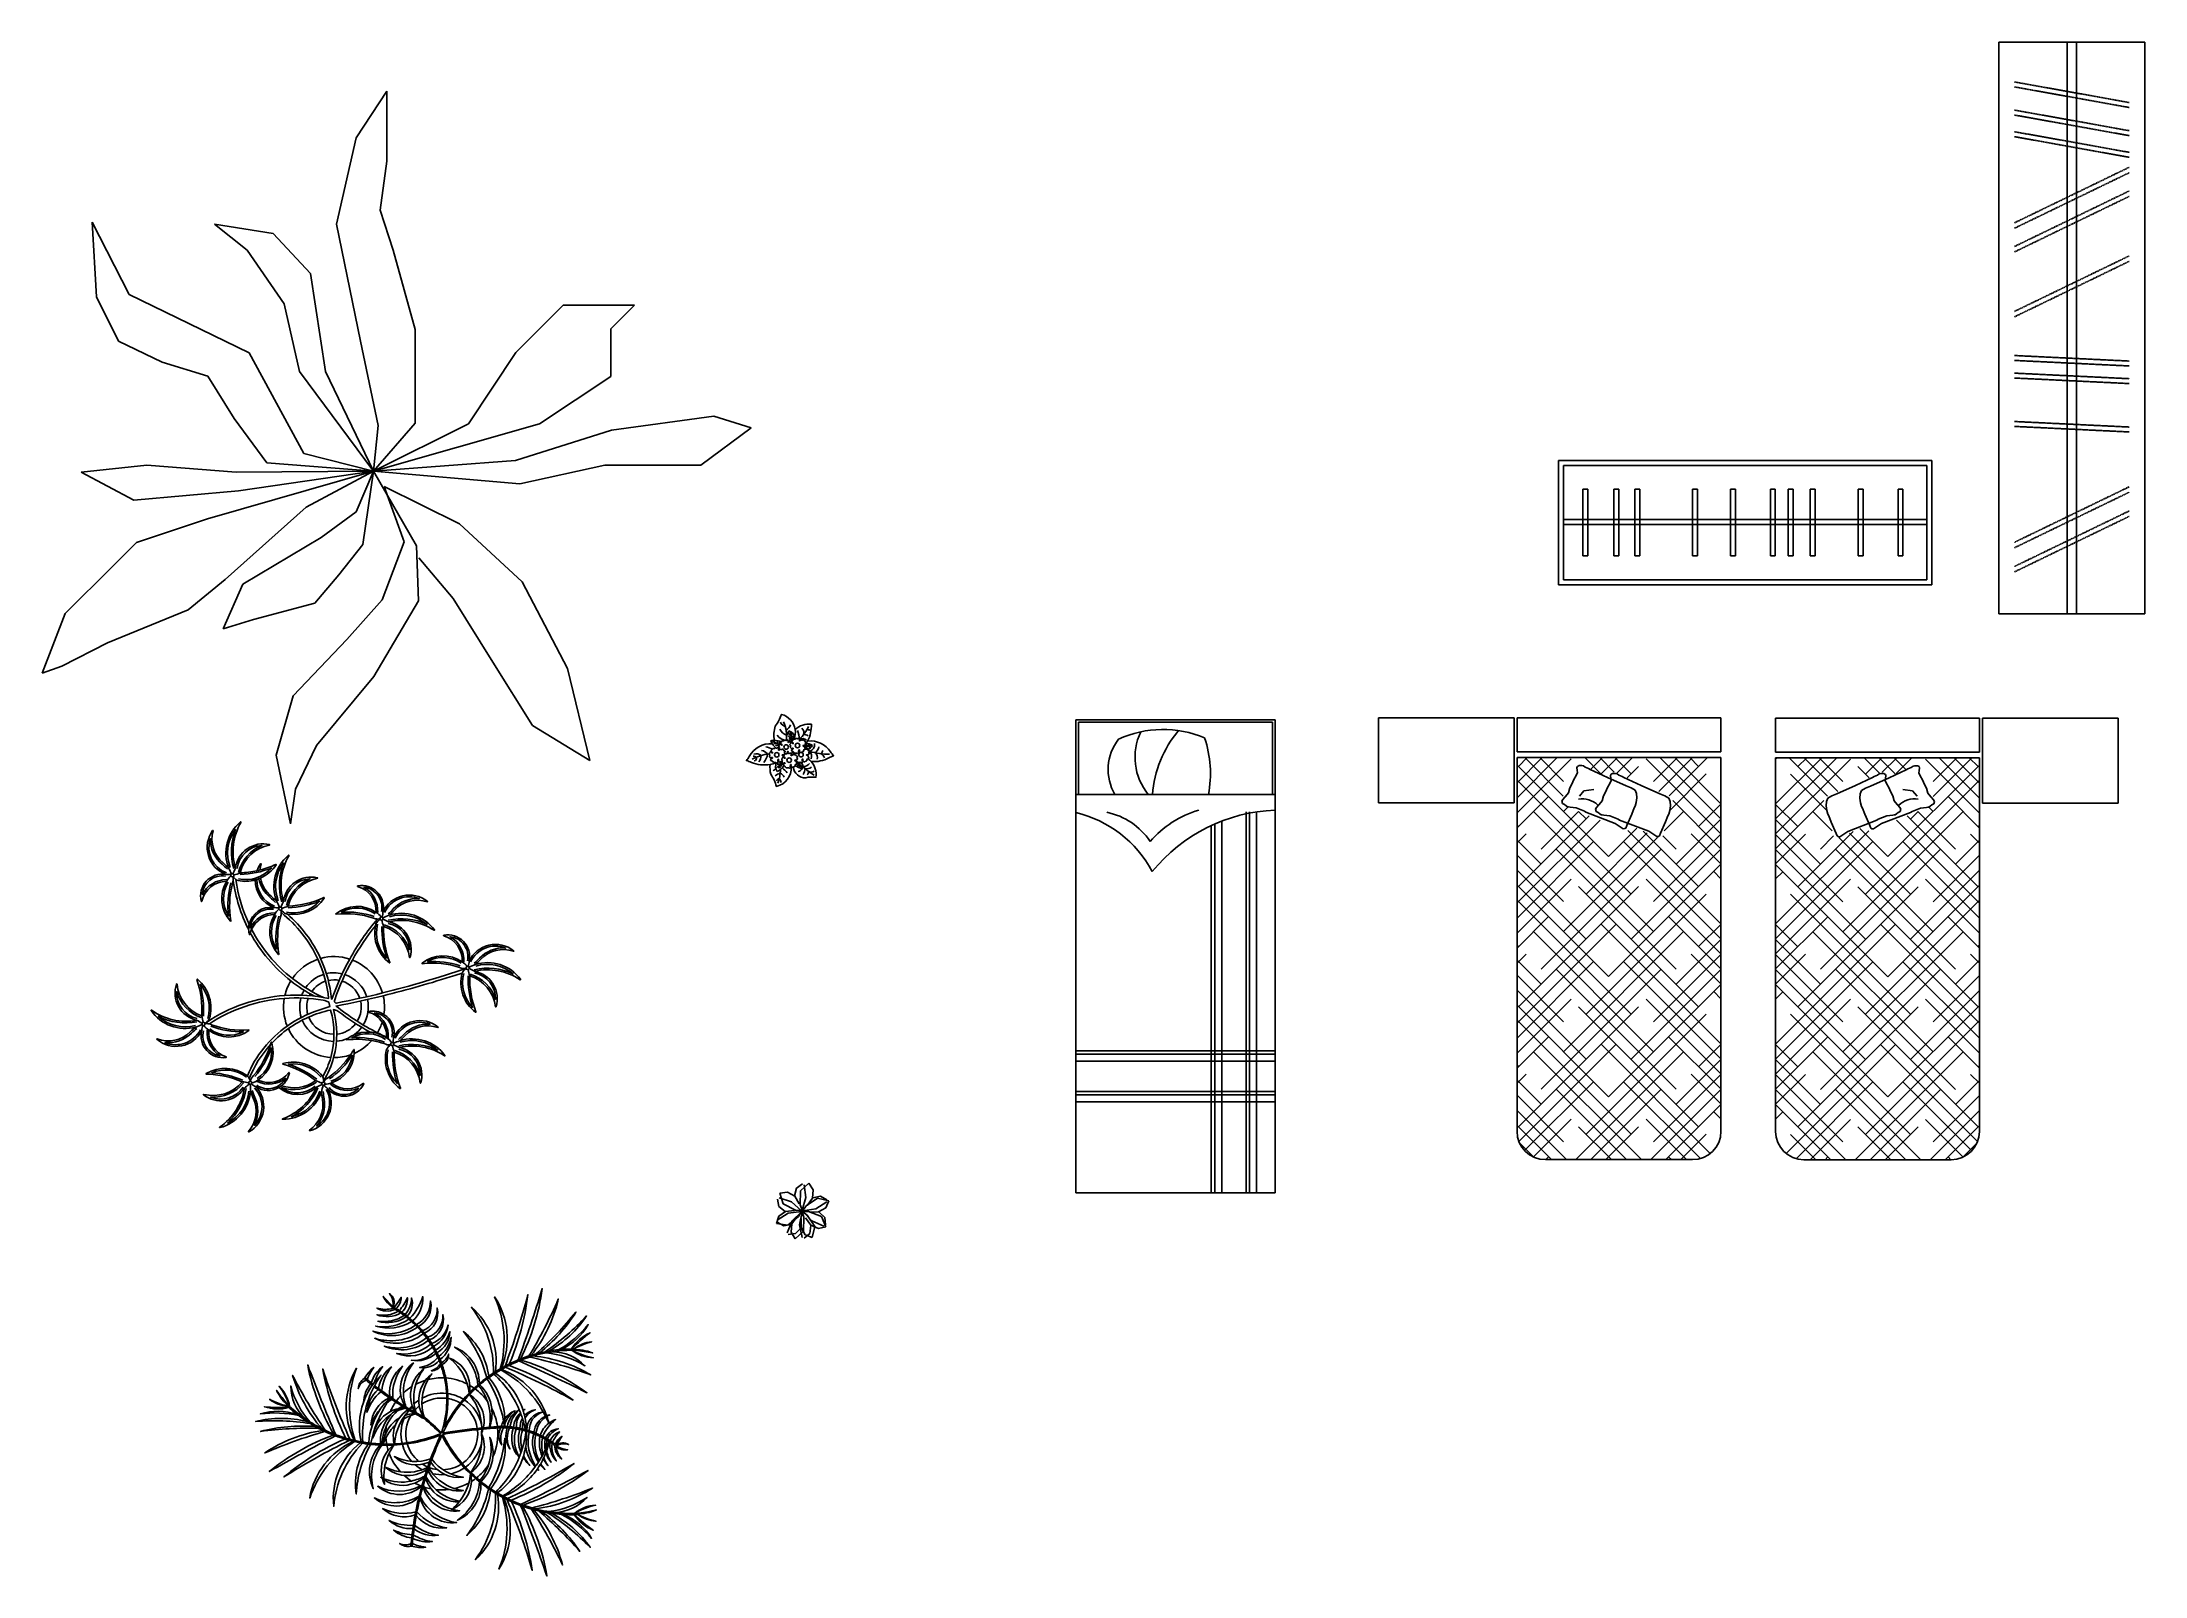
# Model space of a CAD drawing. Header units: millimetres. Extents: x 2478 to 18835, y -4183 to 1193.
# Drawn here: x 3624 to 4468, y 37 to 653 of the extents above; entities that cross this region are included whole.
import ezdxf

# ---------------------------------------------------------------- set-up
doc = ezdxf.new("R2010")
doc.units = ezdxf.units.MM
doc.linetypes.add('HIDDEN', pattern=[0.375, 0.25, -0.125])
doc.layers.add('01', color=1, linetype='Continuous')
doc.layers.add('MOBILIAS', color=7, linetype='Continuous')

# ---------------------------------------------------------------- blocks, each defined once
blk = doc.blocks.new('Planta15')
for points in [[(-0.1905, 0.5155, 0.196497), (-0.2053, 0.5681, -0.339351), (-0.1893, 0.5145, -0.001093), (-0.1894, 0.5143), (-0.2305, 0.5569, 0.109533), (-0.1914, 0.5098, -0.000646), (-0.1905, 0.5092, -0.146881), (-0.256, 0.5102, 0.249702), (-0.1827, 0.5047, -0.008474), (-0.1704, 0.4972, -0.182999), (-0.2552, 0.4833, 0.227209), (-0.16, 0.4903, -0.010091), (-0.1461, 0.4804, -0.182927), (-0.2517, 0.4573, 0.229826), (-0.1387, 0.4748, -0.008605), (-0.1273, 0.4657, -0.199295), (-0.2604, 0.4374, 0.221467), (-0.1163, 0.4562, -0.01266), (-0.1007, 0.4416, -0.241086), (-0.2716, 0.4175, 0.288134), (-0.0932, 0.434, -0.014047), (-0.0773, 0.4164, -0.231299), (-0.2647, 0.3889, 0.289254), (-0.0694, 0.407, -0.012414), (-0.0566, 0.3903, -0.248707), (-0.2265, 0.3577, 0.280333), (-0.0492, 0.3799, -0.010048), (-0.0399, 0.3657, -0.231558), (-0.1763, 0.3282, 0.285972), (-0.0324, 0.3534, -0.010639), (-0.0237, 0.3377, -0.236286), (-0.1173, 0.3005, 0.228942), (-0.0187, 0.3278, -0.010354), (-0.0113, 0.3119, -0.199826), (-0.0843, 0.2719, 0.275871), (-0.0062, 0.3, -0.008857), (-0.0008, 0.2861, -0.154321), (-0.0366, 0.258, 0.258261), (0.0015, 0.2796, -0.030774), (0.0155, 0.2295, 0.073569)], [(-0.1914, 0.5098, 0.027335), (-0.1894, 0.5143, -0.217634)], [(-0.1827, 0.5047, 0.005357), (-0.1905, 0.5092, 0.358744)], [(0.0207, 0.2292, 0.032904), (0.0055, 0.2834, 0.317856), (0.0321, 0.325, -0.182485), (0.0031, 0.2899, 0.008732), (-0.0024, 0.3038, 0.237757), (0.0426, 0.3926, -0.181755), (-0.0074, 0.3157, 0.009722), (-0.0145, 0.3307, 0.260759), (0.0377, 0.4147, -0.17378), (-0.0198, 0.341, 0.010192), (-0.0283, 0.3563, 0.252617), (0.0303, 0.4417, -0.260535), (-0.0355, 0.3682, 0.009886), (-0.0448, 0.3824, 0.378858), (0.0094, 0.4842, -0.346761), (-0.0521, 0.3927, 0.012354), (-0.065, 0.4095, 0.373521), (-0.014, 0.5106, -0.326048), (-0.0727, 0.4188, 0.014119), (-0.0889, 0.4367, 0.339397), (-0.0404, 0.5388, -0.281611), (-0.0963, 0.4442, 0.012773), (-0.1122, 0.4592, 0.238874), (-0.0718, 0.5561, -0.126845), (-0.1234, 0.4689, 0.008463), (-0.1347, 0.478, 0.290901), (-0.117, 0.5506, -0.182356), (-0.1422, 0.4838, 0.009727), (-0.1557, 0.4934, 0.225145), (-0.1333, 0.5515, -0.089929), (-0.1663, 0.5005, 0.008098), (-0.1781, 0.5078, 0.181535), (-0.1578, 0.5533, -0.001325), (-0.1858, 0.5123, 0.002449), (-0.1894, 0.5143, 0.34205)], [(-0.1781, 0.5078, 0.00522), (-0.1858, 0.5123, 0.34205)], [(0.1407, -0.1749, 0.008761), (0.1564, -0.1881, -0.228296), (0.0676, -0.3419, 0.30667), (0.1622, -0.1928, 0.016073), (0.1924, -0.2153, -0.111271), (0.105, -0.4033, 0.196953), (0.2005, -0.2207, 0.010075), (0.2204, -0.2335, -0.174181), (0.1399, -0.5002, 0.2582), (0.2281, -0.2382, 0.009787), (0.2481, -0.2494, -0.175168), (0.2345, -0.5385, 0.249628), (0.2528, -0.252, 0.007062), (0.2675, -0.2595, -0.026555), (0.3684, -0.5432, 0.070199), (0.2849, -0.2677, 0.016905), (0.3215, -0.2828, -0.011876), (0.4269, -0.5658, 0.083846), (0.3299, -0.2859, 0.015718), (0.3649, -0.2971, -0.031946), (0.4899, -0.5214, 0.11194), (0.374, -0.2997, 0.008888), (0.3942, -0.3047, -0.036883), (0.559, -0.467, 0.081452), (0.4073, -0.3076, 0.009879), (0.4301, -0.3119, -0.057239), (0.6009, -0.4504, 0.118477), (0.4456, -0.3142, 0.017265), (0.4859, -0.3184, -0.090095), (0.6067, -0.4152, 0.156383), (0.4944, -0.319, 0.018041), (0.5366, -0.3198, 0.144632), (0.6129, -0.3824, -0.03724), (0.5375, -0.3197, 0.005673), (0.5508, -0.3193, 0.137026), (0.6239, -0.3461, -0.07322), (0.5459, -0.3157, 0.11371), (0.6256, -0.3008, -0.016598), (0.5565, -0.3141, -0.007537), (0.539, -0.3147, -0.091874), (0.6227, -0.2817, 0.164846), (0.538, -0.3147, -0.034164), (0.4588, -0.3109, 0.198599), (0.5884, -0.2503, -0.116154), (0.4336, -0.3074, -0.022934), (0.3815, -0.2965, 0.108995), (0.6105, -0.2129, -0.031808), (0.3676, -0.2927, -0.015992), (0.3322, -0.2814, 0.083632), (0.5927, -0.1417, -0.011872), (0.3234, -0.2782, -0.018411), (0.2839, -0.2618, 0.071243), (0.5361, -0.1142, -0.026608), (0.269, -0.2546, -0.007675), (0.2531, -0.2465, 0.145995), (0.3887, -0.1363, 0.012828), (0.3946, -0.1416, -0.011311), (0.3894, -0.1352, 0.016484), (0.4001, -0.1182, 0.048154), (0.419, -0.1378, -0.044838), (0.402, -0.1149, 0.018482), (0.4124, -0.0949, 0.057754), (0.4308, -0.1226, -0.061447), (0.4148, -0.0898, 0.017061), (0.4227, -0.0705, 0.101227), (0.4435, -0.1094, -0.102531), (0.4263, -0.0603, 0.029389), (0.4356, -0.0256, -0.003222), (0.4394, -0.0281, 0.225947), (0.4648, -0.1037, -0.181854), (0.4481, -0.034, -0.008531), (0.4579, -0.0411, 0.247708), (0.4859, -0.0957, -0.143025), (0.4641, -0.0467, 0.219665), (0.51, -0.0588, -0.099835), (0.4654, -0.044, -0.21884), (0.5141, -0.0381, 0.315728), (0.465, -0.0402, -0.001312), (0.4876, -0.0056, 0.181035), (0.4612, -0.0372, 0.00655), (0.4495, -0.0289, -0.089212), (0.4783, 0.0127, 0.223385), (0.4406, -0.023, 0.00969), (0.4288, -0.0156, -0.181136), (0.4723, 0.0251, 0.289028), (0.4219, -0.0116, 0.007628), (0.41, -0.0053, -0.125725), (0.462, 0.062, 0.079591), (0.4346, 0.0477, 0.023263), (0.4268, 0.075, -0.036773), (0.4385, 0.0807, 0.041452), (0.426, 0.0773, 0.223184), (0.245, 0.2636, -0.007675), (0.2606, 0.2723, -0.026608), (0.532, 0.1405, 0.071243), (0.2753, 0.2799, -0.018411), (0.3142, 0.2975, -0.011872), (0.5877, 0.1697, 0.083632), (0.323, 0.301, -0.015992), (0.358, 0.3135, -0.031808), (0.6033, 0.2415, 0.108995), (0.3717, 0.3177, -0.022934), (0.4235, 0.3302, -0.116154), (0.58, 0.2782, 0.198599), (0.4485, 0.3345, -0.034164), (0.5275, 0.3409, 0.164846), (0.6132, 0.3106, -0.091874), (0.5286, 0.3409, -0.005552), (0.5415, 0.3409, -0.016458), (0.6104, 0.3299, 0.11371), (0.5303, 0.3423, -0.07322), (0.6072, 0.3751, 0.137372), (0.5349, 0.346, 0.003388), (0.5269, 0.3459, -0.03724), (0.6003, 0.4109, 0.144632), (0.526, 0.3459, 0.018041), (0.4838, 0.3438, 0.156383), (0.593, 0.4435, -0.090095), (0.4753, 0.343, 0.017265), (0.4352, 0.3375, 0.118477), (0.5861, 0.4786, -0.057239), (0.4198, 0.3346, 0.009879), (0.3972, 0.3296, 0.081452), (0.5437, 0.4938, -0.036883), (0.3842, 0.3263, 0.008888), (0.3642, 0.3206, 0.11194), (0.4729, 0.5459, -0.031946), (0.3551, 0.3178, 0.015718), (0.3204, 0.3054, 0.083846), (0.4085, 0.5884, -0.011876), (0.3122, 0.3021, 0.016905), (0.2761, 0.2858, 0.070199), (0.3507, 0.5639, -0.026555), (0.259, 0.2771, 0.007062), (0.2445, 0.2691, 0.249628), (0.2171, 0.5549, -0.175168), (0.2398, 0.2664, 0.009787), (0.2203, 0.2545, 0.2582), (0.1238, 0.5136, -0.174181), (0.2127, 0.2496, 0.010075), (0.1932, 0.2362, 0.196953), (0.0919, 0.4157, -0.111271), (0.1853, 0.2305, 0.016073), (0.1558, 0.2071, 0.30667), (0.0565, 0.3531, -0.228296), (0.1502, 0.2022, 0.008761), (0.1349, 0.1885, 0.022939)], [(-0.16, 0.4903, 0.007412), (-0.1704, 0.4972, 0.358744)], [(-0.1557, 0.4934, 0.007423), (-0.1663, 0.5005, 0.34205)], [(-0.1387, 0.4748, 0.005504), (-0.1461, 0.4804, 0.358744)], [(-0.1347, 0.478, 0.005521), (-0.1422, 0.4838, 0.34205)], [(-0.1163, 0.4562, 0.008601), (-0.1273, 0.4657, 0.358744)], [(-0.1122, 0.4592, 0.008676), (-0.1234, 0.4689, 0.34205)], [(-0.0932, 0.434, 0.006309), (-0.1007, 0.4416, 0.358744)], [(-0.0889, 0.4367, 0.006196), (-0.0963, 0.4442, 0.34205)], [(-0.0694, 0.407, 0.007289), (-0.0773, 0.4164, 0.358744)], [(-0.065, 0.4095, 0.00709), (-0.0727, 0.4188, 0.34205)], [(-0.0492, 0.3799, 0.007547), (-0.0566, 0.3903, 0.358744)], [(-0.0448, 0.3824, 0.007389), (-0.0521, 0.3927, 0.34205)], [(-0.0324, 0.3534, 0.008521), (-0.0399, 0.3657, 0.358744)], [(-0.0283, 0.3563, 0.008187), (-0.0355, 0.3682, 0.34205)], [(-0.0145, 0.3307, 0.006784), (-0.0198, 0.341, 0.34205)], [(0.4838, 0.3438, 0.003648), (0.4753, 0.343, 0.34205)], [(0.5269, 0.3459, 0.000378), (0.526, 0.3459, 0.34205)], [(0.5286, 0.3409, 0.000462), (0.5275, 0.3409, -0.017284)], [(0.5349, 0.346, 0.010189), (0.5303, 0.3423, -0.07322)], [(-0.1773, 0.1368, -0.003274), (-0.1919, 0.1465, -0.185699), (-0.1525, 0.2767, 0.266584), (-0.2041, 0.1548, -0.007436), (-0.2365, 0.1778, -0.139054), (-0.1977, 0.2736, 0.196503), (-0.2489, 0.187, -0.003728), (-0.2647, 0.1991, -0.030052), (-0.2388, 0.2412, 0.034089), (-0.2649, 0.2124, -0.093143), (-0.2329, 0.2746, 0.152286), (-0.2788, 0.2101, -0.003954), (-0.2953, 0.2234, -0.073333), (-0.2681, 0.2715, 0.103416), (-0.3038, 0.2305, -0.675485), (-0.3072, 0.2268, 0.229983), (-0.3309, 0.1866, -0.251353), (-0.2991, 0.2201, 0.004284), (-0.2812, 0.2056, 0.154749), (-0.3099, 0.1306, 0.140718), (-0.3192, -0.0268, -0.010568), (-0.3432, -0.0219, -0.175567), (-0.3376, 0.2681, 0.25167), (-0.3472, -0.021, -0.007675), (-0.3645, -0.0167, -0.026608), (-0.4731, 0.2648, 0.071243), (-0.3804, -0.0122, -0.018411), (-0.421, 0.0014, -0.011872), (-0.5338, 0.2815, 0.083632), (-0.4297, 0.0048, -0.015992), (-0.4638, 0.0196, -0.031808), (-0.5941, 0.2396, 0.108995), (-0.4767, 0.0259, -0.022934), (-0.5232, 0.052, -0.116154), (-0.6021, 0.1968, 0.198599), (-0.5444, 0.0659, -0.034164), (-0.6065, 0.1152, 0.164846), (-0.6486, 0.1958, -0.091874), (-0.6073, 0.1159, -0.004117), (-0.6143, 0.1224, -0.016919), (-0.6585, 0.179, 0.11371), (-0.6083, 0.1153, -0.07322), (-0.687, 0.1437, 0.136761), (-0.6145, 0.1157, 0.00291), (-0.6095, 0.1111, -0.03724), (-0.7075, 0.1136, 0.144632), (-0.6089, 0.1105, 0.018041), (-0.5765, 0.0833, 0.156383), (-0.7245, 0.0848, -0.090095), (-0.5698, 0.0781, 0.017265), (-0.5367, 0.0548, 0.118477), (-0.7433, 0.0545, -0.057239), (-0.5234, 0.0463, 0.009879), (-0.5035, 0.0345, 0.081452), (-0.7227, 0.0145, -0.036883), (-0.4918, 0.0281, 0.008888), (-0.4732, 0.0186, 0.11194), (-0.7065, -0.072, -0.031946), (-0.4647, 0.0145, 0.015718), (-0.4309, -0.0001, 0.083846), (-0.6883, -0.1469, -0.011876), (-0.4226, -0.0033, 0.016905), (-0.3851, -0.016, 0.070199), (-0.6293, -0.1684, -0.026555), (-0.3666, -0.0213, 0.007062), (-0.3506, -0.0253, 0.249628), (-0.5255, -0.2531, -0.175168), (-0.3454, -0.0265, 0.009787), (-0.3229, -0.0312, 0.2582), (-0.4291, -0.2865, -0.174181), (-0.314, -0.0328, 0.010075), (-0.2906, -0.0363, 0.196953), (-0.339, -0.2366, -0.111271), (-0.281, -0.0374, 0.016073), (-0.2434, -0.0404, 0.30667), (-0.2704, -0.215, -0.228296), (-0.236, -0.0407, 0.008761), (-0.2155, -0.0411, 0.022939)], [(-0.1492, 0.1688, -0.173161), (-0.1093, 0.2898, 0.285814), (-0.1594, 0.1585, 0.031249)], [(-0.0997, 0.204, -0.091), (-0.0681, 0.2647, 0.163378), (-0.1157, 0.1947, 0.047115)], [(-0.0187, 0.3278, 0.006573), (-0.0237, 0.3377, 0.358744)], [(-0.0062, 0.3, 0.007642), (-0.0113, 0.3119, 0.358744)], [(-0.0024, 0.3038, 0.007551), (-0.0074, 0.3157, 0.34205)], [(0.0015, 0.2796, 0.004076), (-0.0008, 0.2861, 0.358744)], [(0.0055, 0.2834, 0.004064), (0.0031, 0.2899, 0.34205)], [(0.1175, 0.1996, 0.294809), (0.0352, 0.3095, -0.150745), (0.1069, 0.2054, 0.100395)], [(0.2203, 0.2545, 0.003859), (0.2127, 0.2496, 0.34205)], [(0.2445, 0.2691, 0.002276), (0.2398, 0.2664, 0.34205)], [(0.245, 0.2636, 0.001743), (0.2415, 0.2616, -0.017284)], [(0.2761, 0.2858, 0.008209), (0.259, 0.2771, 0.34205)], [(0.2753, 0.2799, 0.007125), (0.2606, 0.2723, -0.017284)], [(0.3204, 0.3054, 0.003791), (0.3122, 0.3021, 0.34205)], [(0.323, 0.301, 0.004048), (0.3142, 0.2975, -0.017284)], [(0.3642, 0.3206, 0.004036), (0.3551, 0.3178, 0.34205)], [(0.3717, 0.3177, 0.006188), (0.358, 0.3135, -0.017284)], [(0.3972, 0.3296, 0.005709), (0.3842, 0.3263, 0.34205)], [(0.4352, 0.3375, 0.006714), (0.4198, 0.3346, 0.34205)], [(0.4485, 0.3345, 0.010919), (0.4235, 0.3302, -0.017284)], [(-0.2671, 0.1946, 0.140523), (-0.3121, -0.028, 0.010124), (-0.2888, -0.0315, -0.138829), (-0.2393, 0.108, 0.106077), (-0.28, 0.0398, -0.267567), (-0.2063, 0.1502, -0.007749), (-0.2402, 0.1743, 0.133418), (-0.2956, 0.0919, -0.197101), (-0.2512, 0.1825, -0.003808), (-0.2675, 0.1948)], [(-0.3099, 0.1306, -0.082287), (-0.2649, 0.2124, 0.030096)], [(-0.2647, 0.1991, 0.003081), (-0.2671, 0.1946, 0.176085)], [(-0.2489, 0.187, 0.002878), (-0.2365, 0.1778)], [(-0.1222, 0.1027, 0.01255), (-0.0635, 0.0702), (-0.063, 0.07, -0.023023), (0.0039, 0.0093, 0.13279), (0.0155, 0.2295, 0.358744)], [(-0.1022, 0.0912, -0.204558), (-0.1157, 0.1947, 0.249828)], [(-0.0997, 0.204, 0.155297), (-0.0985, 0.0891, 0.249828)], [(-0.0699, 0.0736, -0.301093), (-0.0605, 0.2201, 0.247818)], [(-0.0501, 0.223, 0.209929), (-0.0658, 0.0714, 0.247818)], [(-0.0501, 0.223, -0.036015), (-0.0349, 0.2456, 0.068238), (-0.0605, 0.2201, 0.047136)], [(0.1149, 0.1689, 0.07228), (0.0159, 0.0326, 0.116598), (0.0207, 0.2292, 0.34205)], [(0.1069, 0.2054, -0.043602), (0.1149, 0.1689)], [(0.1161, 0.1702, 0.000734), (0.1149, 0.1689, 0.34205)], [(0.1161, 0.1702, 0.058472), (0.1175, 0.1996, -0.195633)], [(0.1349, 0.1885, 0.011195), (0.1161, 0.1702, 0.34205)], [(0.139, 0.1855, 0.01382), (0.1161, 0.163, -0.017284)], [(0.139, 0.1855, -0.008097), (0.153, 0.1981, -0.087635), (0.1878, 0.136)], [(0.1558, 0.2071, 0.003177), (0.1502, 0.2022, 0.34205)], [(0.1576, 0.202, 0.002616), (0.153, 0.1981, -0.017284)], [(0.2056, 0.1067, 0.174599), (0.1576, 0.202, -0.016348), (0.1873, 0.2257, -0.096704)], [(0.1932, 0.2362, 0.004157), (0.1853, 0.2305, 0.34205)], [(0.1942, 0.2308, 0.003647), (0.1873, 0.2257, -0.017284)], [(0.1873, 0.2257, -0.096704), (0.2529, 0.0572, 0.065237), (0.244, 0.0348, 0.000419), (0.2434, 0.0348), (0.2433, 0.0348, 0.001663), (0.2282, 0.0338, 0.085344)], [(0.2205, 0.2487, 0.003104), (0.2145, 0.2448, -0.017284)], [(-0.6095, 0.1111, 0.000378), (-0.6089, 0.1105, 0.040866)], [(-0.6065, 0.1152, -0.000462), (-0.6073, 0.1159)], [(-0.1802, 0.1327, -0.003436), (-0.1956, 0.1429, 0.029333), (-0.2141, 0.1307, 0.094066), (-0.2798, -0.0325, 0.016631), (-0.2413, -0.0355, -0.1786)], [(-0.2088, 0.0754, 0.144874), (-0.272, -0.0116, -0.254884), (-0.2015, 0.0944, -0.048866)], [(-0.2141, 0.1307, -0.014945), (-0.1982, 0.154, 0.056899), (-0.2393, 0.108, 0.197286)], [(-0.2183, 0.0344, -0.129352), (-0.1541, 0.1148, 0.431375), (-0.1545, 0.1151, 0.119795), (-0.2111, 0.068)], [(-0.1258, 0.099, 0.012738), (-0.066, 0.0659, -0.023021), (0.0005, 0.0056, -0.095948), (-0.2164, -0.0361)], [(-0.2041, 0.1548, 0.000772), (-0.2007, 0.1524), (-0.2002, 0.1521)], [(-0.1706, 0.106, 0.062421), (-0.2015, 0.0944, -0.163076)], [(-0.1863, -0.0354, -0.363818), (-0.1141, 0.1103, 0.196473), (-0.1855, -0.0353, 0.196473)], [(-0.1425, 0.1149, -0.088667), (-0.1594, 0.1585, 0.251822)], [(-0.1492, 0.1688, 0.075374), (-0.1393, 0.1129, 0.251822)], [(0.116, 0.1629, 0.081515), (0.0092, 0.0079, -0.017284), (0.1653, 0.0286)], [(0.116, 0.1629, -0.198813), (0.1644, 0.0062, 0.3682), (0.1161, 0.163, 0.3682)], [(0.1161, 0.163, 0.000079), (0.116, 0.1629, -0.017284)], [(0.2056, 0.1067, -0.126631), (0.1953, 0.0288, 0.13356), (0.1878, 0.136, 0.223815)], [(0.3219, 0.0864, 0.002128), (0.3207, 0.0897, 0.15929)], [(-0.5765, 0.0833, 0.003648), (-0.5698, 0.0781, 0.040866)], [(-0.5232, 0.052, -0.010919), (-0.5444, 0.0659)], [(-0.5367, 0.0548, 0.006714), (-0.5234, 0.0463, 0.040866)], [(-0.5035, 0.0345, 0.005709), (-0.4918, 0.0281, 0.040866)], [(-0.4638, 0.0196, -0.006188), (-0.4767, 0.0259)], [(-0.4732, 0.0186, 0.004036), (-0.4647, 0.0145, 0.040866)], [(-0.421, 0.0014, -0.004048), (-0.4297, 0.0048)], [(-0.2413, -0.0355, -0.1786), (-0.2111, 0.068, -0.008554)], [(-0.2182, 0.0347, 0.090284), (-0.2353, -0.0358, 0.008097), (-0.2164, -0.0361, -0.027842)], [(-0.2196, -0.0108, 0.035297), (-0.2299, -0.0348, -0.366572), (-0.2303, -0.0348, -0.08219), (-0.2202, 0.0067, -0.031169)], [(-0.1663, 0.068, 0.160202), (-0.2202, 0.0067, 0.366572)], [(-0.2198, -0.0112, -0.086364), (-0.1816, 0.0394)], [(-0.2155, -0.0411, 0.094428), (0, 0, 0.040866), (-0.0756, -0.2055)], [(-0.2088, 0.0754, -0.017782), (-0.1978, 0.0832)], [(0.1653, 0.0235, 0.017381), (0.0087, 0.0028, 0.096116), (0.1447, -0.1718, 0.296259)], [(0.1213, -0.1501, 0.361519), (0.1648, 0.0057), (0.1643, 0.0044, -0.193822), (0.121, -0.1499)], [(0.2288, 0.0288, 0.003303), (0.1988, 0.0265), (0.198, 0.0265, 0.003031), (0.1705, 0.024)], [(0.2282, 0.0338, 0.003276), (0.1984, 0.0315), (0.1976, 0.0315, 0.000136), (0.1963, 0.0314)], [(0.222, -0.2287, 0.115228), (0.323, -0.0708, -0.165702), (0.318, 0.0222, 0.010075), (0.3039, 0.0249, 0.223516), (0.3154, -0.0873, -0.274752), (0.315, -0.0883, -0.277747), (0.292, 0.0267, 0.010686), (0.2769, 0.0284, 0.235094), (0.2784, -0.0558, -0.227839), (0.2677, 0.0291, 0.007496), (0.2571, 0.0296), (0.2566, 0.0296, 0.002637), (0.2529, 0.0297, 0.198541), (0.2456, -0.0395, -0.273693), (0.242, 0.0297, 0.001461), (0.2288, 0.0288, -0.133271)], [(0.2529, 0.0297, 0.006612), (0.2435, 0.0298, 0.000167), (0.242, 0.0297)], [(0.2549, 0.0347, 0.007542), (0.244, 0.0348)], [(0.2559, 0.0384, 0.010093), (0.2529, 0.0572, 0.111381)], [(0.2573, 0.0346, -0.004103), (0.257, 0.0301, 0.002389), (0.2564, 0.0346, 0.111381)], [(0.258, 0.0654, -0.018916), (0.2579, 0.0448, 0.004427)], [(0.2769, 0.0284, 0.006543), (0.2677, 0.0291)], [(0.3039, 0.0249, 0.008533), (0.292, 0.0267)], [(0.3284, 0.0199, 0.007554), (0.318, 0.0222)], [(0.3325, 0.0544, 0.007874), (0.3288, 0.0668, 0.15929)], [(0.3446, 0.0156, 0.002294), (0.3415, 0.0165, 0.007554)], [(0.3418, -0.0456, 0.034379), (0.3451, -0.0065, 0.010152), (0.3427, 0.0101, -0.043508)], [(0.3451, -0.0065, 0.019311), (0.3446, 0.0156, 0.255482)], [(0.3554, 0.0122, 0.007913), (0.3446, 0.0156, 0.002294)], [(0.3824, 0.0022, 0.006328), (0.3741, 0.0055)], [(0.4231, 0.0727, 0.001867), (0.4216, 0.0756, 0.175567)], [(0.426, 0.0773, -0.001977), (0.4268, 0.075, 0.0174)], [(0.4346, 0.0477, -0.001729), (0.4351, 0.0457, 0.001174), (0.4343, 0.0475, 0.175567)], [(-0.4309, -0.0001, 0.003791), (-0.4226, -0.0033, 0.040866)], [(-0.3851, -0.016, 0.008209), (-0.3666, -0.0213, 0.040866)], [(-0.3645, -0.0167, -0.007125), (-0.3804, -0.0122)], [(-0.3506, -0.0253, 0.002276), (-0.3454, -0.0265, 0.040866)], [(-0.3432, -0.0219, -0.001743), (-0.3472, -0.021)], [(-0.3229, -0.0312, 0.003859), (-0.314, -0.0328, 0.040866)], [(-0.3121, -0.028, -0.003104), (-0.3192, -0.0268)], [(-0.2906, -0.0363, 0.004157), (-0.281, -0.0374, 0.040866)], [(-0.2798, -0.0325, -0.003885), (-0.2888, -0.0315)], [(-0.2434, -0.0404, 0.003177), (-0.236, -0.0407, 0.040866)], [(-0.2353, -0.0358, -0.002616), (-0.2413, -0.0355)], [(-0.2103, -0.0611, 0.237435), (-0.2346, -0.1722, -0.008495), (-0.2404, -0.1695, 0.01585), (-0.2339, -0.1748, 0.048298), (-0.2251, -0.1976, -0.020925), (-0.2271, -0.1797, 0.248521), (-0.1033, -0.1927, 0.02818)], [(-0.1167, -0.1847, -0.14981), (-0.2273, -0.1753, -0.124183), (-0.2065, -0.0725, 0.098921)], [(-0.1892, -0.0405, 0.058472), (-0.2103, -0.0611, -0.020925)], [(-0.2065, -0.0725, -0.043602), (-0.1875, -0.0404, 0.369533)], [(0.1407, -0.1749, -0.094945), (0.005, -0.001, 0.041167), (-0.0709, -0.2073, 0.086941)], [(0.2103, -0.0876, -0.180095), (0.1625, -0.1866, 0.017102), (0.1943, -0.2104, 0.111381), (0.2576, -0.0127, -0.201249), (0.2013, -0.2152, 0.010644), (0.222, -0.2287, 0.115228)], [(0.1924, -0.1199, 0.137722), (0.1976, -0.0094, -0.127824), (0.2103, -0.0876)], [(0.3268, -0.0597, -0.007097), (0.323, -0.0708)], [(0.3317, -0.0887, 0.006456), (0.3338, -0.0816, 0.010152)], [(0.4097, -0.0107, 0.0086), (0.3988, -0.0052)], [(0.4112, -0.078, -0.004325), (0.4077, -0.0844)], [(0.4253, -0.0493, -0.007156), (0.4202, -0.0604)], [(0.4272, -0.0205, 0.005519), (0.4205, -0.0166)], [(0.4227, -0.0705, 0.00889), (0.4263, -0.0603, -0.001751)], [(0.4356, -0.0256, 0.002558), (0.4362, -0.0226, -0.001751), (0.4351, -0.0254)], [(0.4481, -0.034, 0.007421), (0.4394, -0.0281)], [(-0.1606, -0.1479, -0.081837), (-0.2195, -0.13, 0.153952), (-0.1463, -0.1621, 0.041473)], [(-0.0446, -0.1083, -0.290683), (-0.1855, -0.0867, 0.200061), (-0.04, -0.0959, 0.204545)], [(-0.1606, -0.1479, 0.148044), (-0.0523, -0.1301, 0.236606)], [(-0.0551, -0.1383, -0.183268), (-0.1463, -0.1621, 0.232701)], [(-0.1167, -0.1847, 0.075449), (-0.0636, -0.1646, 0.232803)], [(-0.0588, -0.166, 0.089256), (-0.018, -0.2193, 0.239259)], [(0.0345, -0.2185, -0.229229), (-0.0502, -0.1394)], [(-0.0476, -0.1319, 0.179749), (0.055, -0.2148, -0.347789)], [(-0.0352, -0.0971, 0.200478), (0.0916, -0.1696, -0.295535), (-0.0393, -0.1083)], [(0.1201, -0.156, -0.043602), (0.1133, -0.1927, 0.294809)], [(0.1237, -0.1866, 0.058472), (0.1214, -0.1572, 0.359478)], [(0.1582, -0.1831, 0.088511), (0.1924, -0.1199, -0.078713)], [(0.3819, -0.1248, -0.00192), (0.38, -0.1274)], [(0.3887, -0.1363, 0.001072), (0.3894, -0.1352, -0.001751)], [(0.396, -0.104, -0.003128), (0.3931, -0.1085)], [(0.4001, -0.1182, 0.003123), (0.402, -0.1149, -0.001751)], [(0.4124, -0.0949, 0.004534), (0.4148, -0.0898, -0.001751)], [(-0.0804, -0.2036, -0.239912), (-0.2522, -0.2058, 0.377655), (-0.0765, -0.2052, 0.00101), (-0.0756, -0.2055, 0.007709), (-0.0861, -0.2455, -0.252386), (-0.2658, -0.2521, 0.386946), (-0.0868, -0.2485, 0.011413), (-0.0999, -0.3084, -0.181744), (-0.2326, -0.2952, 0.267567), (-0.1023, -0.321, 0.007749), (-0.1092, -0.3621, -0.133418), (-0.2067, -0.343, 0.197101), (-0.1112, -0.3756, 0.004676), (-0.1145, -0.4005, -0.102074), (-0.1886, -0.3813, 0.152625), (-0.1161, -0.4133, 0.004284), (-0.1185, -0.4361, -0.251353), (-0.1646, -0.4349, 0.229983), (-0.1194, -0.4466, -0.014727), (-0.1169, -0.446, 0.108264), (-0.0601, -0.4505, -0.073333), (-0.1134, -0.4358, -0.003954), (-0.1112, -0.4148, 0.152286), (-0.0331, -0.4278, -0.108204), (-0.1095, -0.4008, -0.004457), (-0.1064, -0.3772, 0.196503), (-0.009, -0.4022, -0.139054), (-0.1042, -0.362, -0.007436), (-0.0975, -0.3228, 0.266584), (0.0251, -0.3724, -0.185699), (-0.0948, -0.3083, -0.010962), (-0.0823, -0.251, 0.384218), (0.0649, -0.3511, -0.251822), (-0.0814, -0.2473, -0.007733), (-0.0709, -0.2073, 0.00108), (-0.07, -0.2076, 0.37654), (0.0763, -0.3042, -0.039649), (0.0469, -0.2982, 0.290155), (0.1237, -0.1866, 0.022939)], [(-0.2346, -0.1722, 0.005309), (-0.2339, -0.1748, -0.020925)], [(-0.2271, -0.1797, -0.005146), (-0.2273, -0.1753, 0.369533)], [(-0.1033, -0.1927, 0.085229), (-0.065, -0.1691, 0.351414)], [(-0.0861, -0.2455, 0.000569), (-0.0868, -0.2485)], [(-0.0814, -0.2473, 0.00072), (-0.0823, -0.251, 0.086941)], [(-0.0742, -0.2002, -0.009368), (-0.0804, -0.2036, 0.377655)], [(-0.0765, -0.2052, 0.003168), (-0.0752, -0.2041, 0.391787)], [(-0.0705, -0.2057, 0.003602), (-0.07, -0.2076, -0.039649)], [(-0.0374, -0.2164, 0.246361), (0.0747, -0.2683, -0.048035), (0.0462, -0.2979, -0.195329), (-0.0654, -0.2092, 0.032147)], [(-0.0601, -0.1704, 0.097476), (-0.0374, -0.2164, 0.362473)], [(0.1133, -0.1927, -0.096277), (0.0767, -0.2658, -0.142028), (-0.018, -0.2193, 0.058444)], [(0.0345, -0.2185, 0.109806), (0.092, -0.2232, -0.050161), (0.055, -0.2148, 0.069557)], [(0.1447, -0.1718, 0.007571), (0.1582, -0.1831, 0.088511)], [(0.1622, -0.1928, -0.003177), (0.1564, -0.1881, 0.086941)], [(0.1582, -0.1831, 0.002388), (0.1625, -0.1866, 0.296259)], [(0.2005, -0.2207, -0.004157), (0.1924, -0.2153, 0.086941)], [(0.1943, -0.2104, 0.003647), (0.2013, -0.2152, 0.296259)], [(0.2281, -0.2382, -0.003859), (0.2204, -0.2335, 0.086941)], [(0.222, -0.2287, 0.003104), (0.2282, -0.2324, 0.296259)], [(0.2528, -0.252, -0.002276), (0.2481, -0.2494, 0.086941)], [(0.2495, -0.2446, 0.001743), (0.2531, -0.2465, 0.296259)], [(-0.0999, -0.3084, 0.002406), (-0.1023, -0.321)], [(-0.0948, -0.3083, 0.002758), (-0.0975, -0.3228, 0.086941)], [(0.0462, -0.2979, -0.001903), (0.0449, -0.299, 0.004287), (0.0469, -0.2982, 0.359478)], [(0.0767, -0.2658, -0.003736), (0.0747, -0.2683, 0.294809)], [(0.2849, -0.2677, -0.008209), (0.2675, -0.2595, 0.086941)], [(0.269, -0.2546, 0.007125), (0.2839, -0.2618, 0.296259)], [(0.3299, -0.2859, -0.003791), (0.3215, -0.2828, 0.086941)], [(0.3234, -0.2782, 0.004048), (0.3322, -0.2814, 0.296259)], [(0.374, -0.2997, -0.004036), (0.3649, -0.2971, 0.086941)], [(0.3676, -0.2927, 0.006188), (0.3815, -0.2965, 0.296259)], [(0.4073, -0.3076, -0.005709), (0.3942, -0.3047, 0.086941)], [(0.4456, -0.3142, -0.006714), (0.4301, -0.3119, 0.086941)], [(0.4336, -0.3074, 0.010919), (0.4588, -0.3109, 0.296259)], [(0.4944, -0.319, -0.003648), (0.4859, -0.3184, 0.086941)], [(0.5375, -0.3197, -0.000378), (0.5366, -0.3198, 0.086941)], [(0.538, -0.3147, 0.000462), (0.539, -0.3147, 0.296259)], [(0.5459, -0.3157, 0.002523), (0.5565, -0.3141, -0.11371)], [(0.5508, -0.3193, -0.010528), (0.5459, -0.3157, 0.07322)], [(-0.1145, -0.4005, 0.00239), (-0.1161, -0.4133)], [(-0.1092, -0.3621, 0.002559), (-0.1112, -0.3756)], [(-0.1095, -0.4008, 0.002622), (-0.1112, -0.4148, 0.086941)], [(-0.1042, -0.362, 0.002878), (-0.1064, -0.3772, 0.086941)], [(-0.1185, -0.4361, 0.001961), (-0.1194, -0.4466)], [(-0.1134, -0.4358, 0.00206), (-0.1144, -0.4468, 0.086941)]]:
    blk.add_lwpolyline(points, format="xyb")
for points in [[(0.3317, 0.0989, 0.16797), (0.2205, 0.2487, -0.010568), (0.2415, 0.2616, -0.155772), (0.4216, 0.0756, 0.275998), (0.375, 0.0106, 0.014133), (0.3558, 0.0174, -0.324541), (0.408, 0.0921, 0.371884), (0.3461, 0.0204, 0.000895), (0.3448, 0.0207, 0.042814), (0.3394, 0.0692, -0.179613), (0.38, 0.1017, 0.171025), (0.3373, 0.0785, 0.01758), (0.332, 0.0979, -0.026095), (0.339, 0.1033, 0.023285)], [(0.3207, 0.0897, 0.115579), (0.2145, 0.2448, 0.010644), (0.1942, 0.2308, -0.167673), (0.258, 0.0654, -0.142219), (0.2983, 0.0979, 0.155825), (0.2579, 0.0448, -0.009453), (0.2573, 0.0346, -0.007959), (0.2688, 0.034, -0.262459), (0.3146, 0.0996, -0.877804), (0.3147, 0.0994, 0.174709), (0.2785, 0.0332, -0.010156), (0.293, 0.0316, -0.181292)], [(0.3288, 0.0668, 0.0126), (0.3219, 0.0864, 0.179793), (0.3046, 0.0299, -0.009882), (0.3186, 0.0272, -0.14276)], [(0.2564, 0.0346, 0.002037), (0.2559, 0.0384, 0.0089), (0.2549, 0.0347, -0.001059)], [(0.3415, 0.0165, 0.00954), (0.3284, 0.0199, 0.130425), (0.3268, -0.0597, 0.043508), (0.3427, 0.0101, 0.003944)], [(0.3405, 0.0219, 0.020296), (0.3325, 0.0544, 0.100431), (0.3289, 0.0249, -0.0083)], [(0.3554, 0.0122, -0.014048), (0.3741, 0.0055, 0.213683), (0.3931, -0.1085, -0.011603), (0.3819, -0.1248, -0.200309)], [(0.3824, 0.0022, -0.01269), (0.3988, -0.0052, 0.140639), (0.4077, -0.0844, -0.013396), (0.396, -0.104, -0.173266)], [(0.4007, -0.0006, -0.154716), (0.4343, 0.0475, 0.016225), (0.4231, 0.0727, 0.227894), (0.3832, 0.0072, -0.012327)], [(0.2282, -0.2324, 0.158963), (0.3317, -0.0887, 0.074113), (0.3581, -0.1221, -0.076439), (0.3338, -0.0816, 0.032369), (0.3418, -0.0456, 0.149616), (0.38, -0.1274, -0.104074), (0.2495, -0.2446, -0.010568)], [(0.4112, -0.078, -0.114415), (0.4097, -0.0107, -0.008615), (0.4205, -0.0166, 0.100649), (0.4202, -0.0604, -0.011597)], [(0.4351, -0.0254, 0.006549), (0.4272, -0.0205, 0.056536), (0.4253, -0.0493, 0.015222)]]:
    blk.add_lwpolyline(points, format="xyb", close=True)
for centre, radius, start, end in [((0.4091, -0.7111), 1.0603, 82.82823, 83.43848), ((0.5537, 1.2562), 1.3419, 230.09222, 230.54171), ((0.5537, 1.2562), 1.3369, 230.10538, 230.57761), ((0.5537, 1.2562), 1.3419, 231.52355, 231.90509), ((0.5537, 1.2562), 1.3369, 231.48371, 231.90509), ((0.5537, 1.2562), 1.3419, 233.14288, 233.72938), ((-0.6006, 0.2597), 0.1446, 264.45923, 266.93171), ((0.1987, 0.803), 1.0603, 219.93181, 220.43657), ((0.5537, 1.2562), 1.3419, 235.50527, 235.62278), ((0.5537, 1.2562), 1.3419, 235.69407, 236.05678), ((0.5537, 1.2562), 1.3369, 235.69657, 236.10184), ((0.5537, 1.2562), 1.3419, 236.84417, 239.34983), ((0.5537, 1.2562), 1.3369, 236.85222, 239.46684), ((-0.0935, -0.075), 0.1894, 104.62798, 115.67885), ((-0.1403, -0.023), 0.1329, 91.59088, 99.39771), ((-0.0513, -0.0981), 0.1894, 105.17648, 123.4739), ((-0.098, -0.0461), 0.1329, 92.72244, 109.73794), ((0.0049, 0.0047), 0.164, 150.28086, 152.75555), ((0.0594, 0.013), 0.2856, 17.28402, 17.50387), ((0.3854, -2.2383), 2.2775, 94.77562, 95.38271), ((0.2452, -0.3247), 0.3595, 84.68511, 86.24184), ((0.2452, -0.3247), 0.3595, 80.49296, 82.35764), ((0.2452, -0.3247), 0.3595, 76.54002, 78.22823), ((0.0594, 0.013), 0.2856, 11.35157, 13.25536), ((0.2452, -0.3247), 0.3595, 73.91184, 74.63793), ((0.2452, -0.3247), 0.3595, 72.08525, 73.70678), ((0.2452, -0.3247), 0.3595, 67.42708, 68.84638), ((0.2904, -0.2263), 0.2512, 61.56198, 63.94363), ((0.2452, -0.3247), 0.3595, 59.29223, 60.56148), ((0.2452, -0.3247), 0.3595, 55.36852, 57.07145), ((0.3722, -0.1552), 0.1477, 51.09651, 52.97833), ((0.465, -0.0402), 0, 0, 0), ((0.0997, -0.1162), 0.1894, 206.8096, 209.38657)]:
    blk.add_arc(centre, radius, start, end)
at = {"layer": '01'}
for points in [[(-0.1157, 0.1947, 0.047115), (-0.1492, 0.1688, -0.173161)], [(-0.0605, 0.2201, 0.047136), (-0.0997, 0.204, -0.091)], [(0.0155, 0.2295, 0.073569), (-0.0501, 0.223, -0.036015)], [(0.1069, 0.2054, 0.100395), (0.0207, 0.2292, 0.032904)], [(0.1349, 0.1885, 0.022939), (0.1175, 0.1996, 0.294809)], [(0.1884, 0.1352, 0.078713), (0.139, 0.1855, -0.008097)], [(-0.2015, 0.0944, -0.048866), (-0.1802, 0.1327, -0.003436)], [(-0.1594, 0.1585, 0.031249), (-0.1773, 0.1368, -0.003274)], [(0.2282, 0.0338, 0.085344), (0.2056, 0.1067, 0.174599)], [(-0.2202, 0.0067, -0.031169), (-0.2182, 0.0347, 0.090284)], [(-0.2111, 0.068, -0.008554), (-0.2088, 0.0754, 0.144874)], [(0.2288, 0.0288, -0.133271), (0.2103, -0.0876, -0.180095)], [(-0.2164, -0.0361, -0.027842), (-0.2196, -0.0112), (-0.2196, -0.0108, 0.035297)], [(-0.2155, -0.0411, 0.022939), (-0.2103, -0.0611, 0.237435)], [(-0.2065, -0.0725, 0.098921), (-0.1606, -0.1479, -0.081837)], [(-0.1463, -0.1621, 0.041473), (-0.1167, -0.1847, -0.14981)], [(0.1924, -0.1199, -0.078713), (0.1447, -0.1718, 0.007571)], [(-0.1033, -0.1927, 0.02818), (-0.0804, -0.2036, -0.239912)], [(-0.0654, -0.2092, 0.032147), (-0.0374, -0.2164, 0.246361)], [(-0.018, -0.2193, 0.058444), (0.0345, -0.2185, 0.109806)], [(0.055, -0.2148, 0.069557), (0.1133, -0.1927, -0.096277)], [(0.1237, -0.1866, 0.022939), (0.1407, -0.1749, 0.008761)]]:
    blk.add_lwpolyline(points, format="xyb", dxfattribs=at)
for radius, start, end in [(0.164, 136.53499, 142.25219), (0.1443, 143.51114, 145.79085), (0.1443, 140.0145, 141.5074), (0.164, 124.31052, 132.83567), (0.1443, 128.82998, 137.87854), (0.1443, 82.08125, 123.53546), (0.164, 83.31194, 118.72526), (0.164, 58.01301, 81.53137), (0.1443, 59.10499, 80.06686), (0.1443, 8.80337, 57.10447), (0.164, 12.96106, 56.24837), (0.164, 158.39255, 193.24646), (0.1443, 149.06347, 194.10257), (0.1443, 304.72113, 6.81722), (0.164, 195.01111, 222.2749), (0.1443, 196.10308, 229.8911), (0.164, 305.57724, 347.94214), (0.164, 229.20448, 241.26654), (0.1443, 237.52278, 246.93403), (0.164, 245.13903, 247.47408), (0.164, 249.22449, 252.35382), (0.1443, 248.92208, 262.65616), (0.164, 257.25435, 274.60046), (0.1443, 272.13606, 302.72062), (0.164, 282.2951, 303.81259)]:
    blk.add_arc((0.0049, 0.0047), radius, start, end, dxfattribs=at)
blk = doc.blocks.new('Planta14')
for points in [[(-0.3066, 0.5462, -0.044702), (-0.3739, 0.5378, -0.292875), (-0.2564, 0.6492, 0.812627), (-0.2563, 0.6514, 0.440709), (-0.3932, 0.5563, -0.206766), (-0.3707, 0.7406, 0.841054), (-0.3724, 0.7421, 0.319879), (-0.4205, 0.5569, 0.02291), (-0.4423, 0.5772, -0.295227), (-0.4829, 0.7066, 0.840529), (-0.4849, 0.7076, 0.48816), (-0.432, 0.5315, 0.53881), (-0.5301, 0.4236, 0.789131), (-0.5279, 0.4236, -0.350883), (-0.4283, 0.5037, 0.333646), (-0.4129, 0.3435, 0.753256), (-0.411, 0.3445, -0.110832), (-0.4049, 0.4951, 0.082444), (-0.4023, 0.5085)], [(-0.3996, 0.5544, -0.167514), (-0.3925, 0.7112, 0.258979), (-0.4142, 0.5593, 0.258979)], [(-0.4254, 0.5522, 0.022882), (-0.4467, 0.572, -0.224907), (-0.4942, 0.6742, 0.398073), (-0.4295, 0.5378, 0.398073)], [(-0.3804, 0.5394, -0.241152), (-0.2866, 0.6473, 0.361333), (-0.3865, 0.5554, 0.361333)], [(-0.1846, 0.3718, 0.293157), (-0.0365, 0.4362, 0.75503), (-0.0379, 0.4379, -0.097712), (-0.1811, 0.4042, -0.292875), (-0.0636, 0.5156, 0.812627), (-0.0635, 0.5178, 0.440709), (-0.2004, 0.4227, -0.206766), (-0.1779, 0.6071, 0.841054), (-0.1796, 0.6085, 0.319879), (-0.2277, 0.4234, 0.02291), (-0.2495, 0.4436, -0.174474), (-0.2925, 0.5165)], [(-0.433, 0.5249, 0.444917), (-0.526, 0.4494, -0.285632), (-0.4283, 0.5105, -0.285632)], [(-0.4023, 0.5085, 0.075824), (-0.4038, 0.5211)], [(-0.4023, 0.5216, 0.078004), (-0.3912, 0.5111, 0.117247)], [(-0.3912, 0.5111, 0.05012), (-0.3826, 0.5063, 0.117247), (-0.3135, 0.5089, 0.75503)], [(-0.3736, 0.531, 0.083524), (-0.248, 0.5568, -0.262783), (-0.3813, 0.5129, -0.262783)], [(-0.3135, 0.5089, 0.314795), (-0.2392, 0.398, 0.395574), (-0.3379, 0.3307, 0.789131)], [(-0.3135, 0.5089, 0.037459), (-0.2925, 0.5165, 0.75503)], [(-0.3067, 0.511, 0.320309), (-0.2367, 0.4043, 0.398073)], [(-0.3066, 0.5462, -0.067497), (-0.2921, 0.574, -0.840529), (-0.2901, 0.5731, 0.048726), (-0.2943, 0.5491, 0.048726)], [(-0.2943, 0.5491, -0.008334), (-0.3066, 0.5462, -0.292875)], [(-0.2326, 0.4186, 0.022882), (-0.2539, 0.4385, -0.171581), (-0.2988, 0.5138, 0.398073)], [(-0.2925, 0.5165, 0.140871), (-0.2293, 0.5698, 0.75503), (-0.2307, 0.5714, -0.044425), (-0.2943, 0.5491, -0.292875)], [(-0.2069, 0.4208, -0.167514), (-0.1997, 0.5777, 0.258979), (-0.2214, 0.4258, 0.258979)], [(-0.1876, 0.4058, -0.241152), (-0.0938, 0.5137, 0.361333), (-0.1937, 0.4219, 0.361333)], [(-0.4114, 0.4968, 0.095102), (-0.4209, 0.3649, -0.287922), (-0.4225, 0.5002, -0.287922)], [(-0.1808, 0.3975, 0.083524), (-0.0552, 0.4233, -0.262783), (-0.1885, 0.3794, -0.262783)], [(0.1772, 0.3522, -0.097873), (0.1614, 0.3558, 0.110832), (0.0115, 0.3711, -0.753256), (0.0106, 0.3731, -0.333646), (0.1715, 0.3786, 0.350883), (0.0976, 0.483, -0.789131), (0.0977, 0.4852, -0.53881), (0.1995, 0.3806, -0.48816), (0.3784, 0.4227, -0.840529), (0.3773, 0.4208, 0.295227), (0.2457, 0.3882, -0.02291), (0.2241, 0.3677, -0.319879), (0.4059, 0.3083, -0.841054), (0.4044, 0.3067, 0.206766), (0.2218, 0.3404, -0.440709), (0.3083, 0.198, -0.812627), (0.3061, 0.1982, 0.292875), (0.2021, 0.3223, 0.097712), (0.227, 0.1773, -0.75503), (0.2252, 0.176, -0.288372), (0.1694, 0.3252, -0.128627)], [(0.1929, 0.3821, 0.444917), (0.1232, 0.4795, -0.285632), (0.1782, 0.3782, -0.285632)], [(0.2197, 0.3728, 0.022882), (0.2408, 0.3928, -0.224907), (0.3457, 0.434, 0.398073), (0.2056, 0.3778, 0.398073)], [(-0.2402, 0.3913, 0.444917), (-0.3332, 0.3158, -0.285632), (-0.2355, 0.3769, -0.285632)], [(-0.3281, 0.3108, -0.291603), (-0.2355, 0.3702, 0.333646), (-0.2201, 0.21, 0.753256), (-0.2182, 0.2109, -0.110832), (-0.2121, 0.3615, 0.099661), (-0.2095, 0.3778)], [(-0.2186, 0.3633, 0.095102), (-0.2281, 0.2313, -0.287922), (-0.2297, 0.3667, -0.287922)], [(-0.0622, 0.1904, 0.118258), (-0.2095, 0.3778, 0.200493)], [(-0.0514, 0.1937, 0.107708), (-0.1846, 0.3718, 0.190798)], [(0.1635, 0.3622, 0.095102), (0.0324, 0.3797, -0.287922), (0.1676, 0.3731, -0.287922)], [(0.1772, 0.3522, 0.049661), (0.0658, 0.1911, 0.00073)], [(0.1694, 0.3252, -0.013351), (0.1713, 0.333, -0.128627), (0.1877, 0.3516)], [(0.1873, 0.3532, -0.060448), (0.1772, 0.3522, 0.110832)], [(0.2203, 0.347, -0.167514), (0.3764, 0.3303, 0.258979), (0.2261, 0.3612, 0.258979)], [(-0.3379, 0.3307, 0.061423), (-0.34, 0.3094, 0.789131)], [(-0.34, 0.3094, 0.056239), (-0.3373, 0.29, 0.789131), (-0.3351, 0.29, -0.017017), (-0.3334, 0.2968, 0.333646)], [(-0.3334, 0.2968, -0.036726), (-0.3281, 0.3108, 0.333646)], [(0.1694, 0.3252, 0.042615), (0.0766, 0.1872, 0.406528)], [(0.1954, 0.3224, 0.083524), (0.2135, 0.1955, -0.262783), (0.1778, 0.3312, -0.262783)], [(0.2041, 0.3287, -0.241152), (0.3061, 0.2285, 0.361333), (0.2205, 0.3338, 0.361333)], [(0.533, 0.1544, -0.157623), (0.5073, 0.1575, 0.110832), (0.3574, 0.1728, -0.753256), (0.3565, 0.1748, -0.333646), (0.5174, 0.1803, 0.350883), (0.4435, 0.2847, -0.789131), (0.4436, 0.2869, -0.53881), (0.5454, 0.1823, -0.48816), (0.7243, 0.2244, -0.840529), (0.7232, 0.2225, 0.295227), (0.5916, 0.1899, -0.02291), (0.57, 0.1694, -0.319879), (0.7519, 0.11, -0.841054), (0.7503, 0.1084, 0.206766), (0.5677, 0.1421, -0.440709), (0.6542, -0.0003, -0.812627), (0.652, -0.0001, 0.292875), (0.548, 0.1239, 0.097712), (0.5729, -0.021, -0.75503), (0.5711, -0.0223, -0.30289), (0.5172, 0.1346, -0.128627)], [(0.5388, 0.1837, 0.444917), (0.4691, 0.2812, -0.285632), (0.5241, 0.1799, -0.285632)], [(-0.1945, 0.0448, -0.068446), (-0.0187, 0.0332, 0.080331), (-0.0622, 0.1904, 0.200493)], [(0.0658, 0.1911, 0.044543), (-0.0053, 0.0303, 0.00073), (-0.0071, 0.0307, 0.081417), (-0.0514, 0.1937, 0.190798)], [(0.0766, 0.1872, 0.044738), (0.0057, 0.0277, 0.406528), (0.0106, 0.0138), (0.0127, 0.0143, 0.012137), (0.1974, 0.0552)], [(0.5094, 0.1639, 0.095102), (0.3783, 0.1814, -0.287922), (0.5135, 0.1748, -0.287922)], [(0.5656, 0.1745, 0.022882), (0.5867, 0.1945, -0.224907), (0.6916, 0.2357, 0.398073), (0.5515, 0.1795, 0.398073)], [(0.5662, 0.1487, -0.167514), (0.7223, 0.1319, 0.258979), (0.572, 0.1629, 0.258979)], [(-0.5098, -0.0631, 0.093908), (-0.4981, -0.049, 0.30289), (-0.546, 0.1099, 0.75503), (-0.5478, 0.1086, -0.097712), (-0.5285, -0.0372, -0.292875), (-0.6277, 0.0908, 0.812627), (-0.6299, 0.0911, 0.440709), (-0.5489, -0.0545, -0.206766), (-0.7301, -0.0138, 0.841054), (-0.7317, -0.0153, 0.319879), (-0.5522, -0.0817, 0.02291), (-0.5746, -0.1014, -0.295227), (-0.7074, -0.1289, 0.840529), (-0.7085, -0.1308, 0.48816), (-0.5281, -0.0956, 0.53881), (-0.4304, -0.204, 0.789131), (-0.4303, -0.2018, -0.350883), (-0.5001, -0.0947, 0.333646), (-0.3391, -0.0954, 0.753256), (-0.3399, -0.0933, -0.110832), (-0.4891, -0.0723, 0.055091), (-0.4978, -0.0691)], [(-0.5218, -0.0376, 0.083524), (-0.535, 0.09, -0.262783), (-0.5046, -0.0471, -0.262783)], [(0.1974, 0.0552, 0.02246), (0.533, 0.1544)], [(0.5172, 0.1346), (0.4876, 0.1256, -0.018419), (0.2004, 0.044, 0.061468)], [(0.5172, 0.1346, -0.128627), (0.5336, 0.1533)], [(0.5413, 0.1241, 0.083524), (0.5594, -0.0029, -0.262783), (0.5237, 0.1329, -0.262783)], [(0.533, 0.1544, 0.000014), (0.5332, 0.1545)], [(0.55, 0.1304, -0.241152), (0.652, 0.0302, 0.361333), (0.5664, 0.1355, 0.361333)], [(-0.5308, -0.0435, -0.241152), (-0.6288, 0.0605, 0.361333), (-0.5473, -0.048, 0.361333)], [(-0.5098, -0.0631, -0.130846), (-0.1945, 0.0448, 0.200366)], [(-0.1969, 0.0334, 0.12707), (-0.4978, -0.0691)], [(-0.1852, -0.0776, -0.074898), (-0.0616, -0.0153), (-0.0142, 0.0007), (-0.018, 0.0176), (-0.0345, 0.0246), (-0.0412, 0.026, 0.061541), (-0.1969, 0.0334)], [(0.2004, 0.044, -0.011949), (0.0111, 0.0025, 0.050913), (0.1773, -0.1049, 0.061468)], [(-0.5476, -0.0612, -0.167514), (-0.703, -0.0384, 0.258979), (-0.554, -0.0752, 0.258979)], [(-0.5152, -0.067, 0.034305), (-0.5098, -0.0631, 0.30289)], [(-0.4978, -0.0691, 0.103266), (-0.5149, -0.0686)], [(-0.4915, -0.0786, 0.095102), (-0.3612, -0.1011, -0.287922), (-0.496, -0.0893, -0.287922)], [(-0.3452, -0.2772, -0.140411), (-0.1852, -0.0776)], [(-0.0102, -0.204, 0.139201), (-0.0111, -0.0133, 0.103259), (-0.1806, -0.0881)], [(0.0013, -0.2044, 0.136241), (0.0001, -0.0116, -0.04357), (0.0182, -0.0174, 0.039326), (0.1478, -0.102, 0.039326)], [(0.2034, -0.0311, 0.190546), (0.1403, -0.0192, 0.789131), (0.1402, -0.0214, -0.174503), (0.1964, -0.0619, 0.333646)], [(0.2355, -0.1223, 0.444917), (0.1658, -0.0249, -0.285632), (0.2208, -0.1261, -0.285632)], [(0.1964, -0.0619, -0.158607), (0.2142, -0.1227, 0.333646)], [(0.2303, -0.1528, 0.128627), (0.2139, -0.1714, 0.30289), (0.2678, -0.3284, 0.75503), (0.2696, -0.3271, -0.097712), (0.2447, -0.1821, -0.292875), (0.3487, -0.3062, 0.812627), (0.3509, -0.3064, 0.440709), (0.2644, -0.164, -0.206766), (0.447, -0.1977, 0.841054), (0.4485, -0.1961, 0.319879), (0.2667, -0.1367, 0.02291), (0.2883, -0.1162, -0.295227), (0.4199, -0.0836, 0.840529), (0.421, -0.0816, 0.48816), (0.2421, -0.1237, 0.315838), (0.2034, -0.0311, 0.789131)], [(0.2623, -0.1316, 0.022882), (0.2834, -0.1115, -0.224907), (0.3883, -0.0703, 0.398073), (0.2482, -0.1266, 0.398073)], [(-0.548, -0.087, 0.022882), (-0.5699, -0.1062, -0.224907), (-0.6763, -0.1433, 0.398073), (-0.5341, -0.0925, 0.398073)], [(-0.5216, -0.0973, 0.444917), (-0.4557, -0.1973, -0.285632), (-0.5068, -0.094, -0.285632)], [(-0.2525, -0.1522, -0.10398), (-0.3202, -0.2766, 0.155552), (-0.3339, -0.2994)], [(-0.315, -0.281, 0.095102), (-0.2498, -0.1659, -0.287922), (-0.3065, -0.2888, -0.287922)], [(-0.208, -0.3176, 0.179344), (-0.1764, -0.2658, 0.789131), (-0.1784, -0.2649, -0.350883), (-0.3028, -0.2945, 0.327264), (-0.247, -0.1462, 0.753256)], [(-0.247, -0.1462, 0.005753), (-0.2478, -0.1432, 0.753256), (-0.25, -0.1432, -0.006774), (-0.2525, -0.1522, 0.155552)], [(-0.1806, -0.0881, 0.048769), (-0.247, -0.1462)], [(0.2142, -0.1227, -0.007402), (0.2141, -0.1257, 0.333646), (0.0532, -0.1313, 0.753256), (0.0541, -0.1333, -0.073477), (0.1546, -0.136, 0.159263)], [(0.2061, -0.1421, 0.095102), (0.075, -0.1246, -0.287922), (0.2102, -0.1313, -0.287922)], [(0.1546, -0.136, -0.037053), (0.204, -0.1485, 0.155552), (0.2303, -0.1528)], [(0.1773, -0.1049, 0.010522), (0.2142, -0.1227, 0.061468)], [(0.2629, -0.1574, -0.167514), (0.419, -0.1741, 0.258979), (0.2687, -0.1431, 0.258979)], [(-0.3452, -0.2772, 0.302657), (-0.5108, -0.2687, 0.75503), (-0.5103, -0.2708, -0.097712), (-0.3665, -0.3019, -0.292875), (-0.5204, -0.352, 0.812627), (-0.5214, -0.354, 0.440709), (-0.357, -0.3269, -0.206766), (-0.4565, -0.4837, 0.841054), (-0.4556, -0.4857, 0.319879), (-0.3326, -0.3392, 0.02291), (-0.3216, -0.3669, -0.295227), (-0.3405, -0.5012, 0.840529), (-0.3391, -0.5029, 0.48816), (-0.3114, -0.3212, 0.287546), (-0.2186, -0.3248, 0.789131)], [(-0.2186, -0.3248, 0.382347), (-0.068, -0.3237, -0.206766), (-0.2039, -0.4502, 0.841054), (-0.2035, -0.4524, 0.319879), (-0.0475, -0.3417, 0.02291), (-0.0438, -0.3713, -0.295227), (-0.0961, -0.4964, 0.840529), (-0.0952, -0.4985, 0.48816), (-0.0224, -0.3297, 0.53881), (0.1222, -0.3102, 0.789131), (0.1205, -0.3088, -0.350883), (-0.0073, -0.306, 0.304902), (0.0839, -0.1875, 0.753256)], [(-0.208, -0.3176, 0.244875), (-0.0709, -0.297, 0.097712), (-0.2021, -0.2306, -0.75503), (-0.2021, -0.2285, -0.30289), (-0.0439, -0.2786, -0.017491), (-0.0425, -0.2817)], [(-0.0667, -0.2917, 0.083524), (-0.1795, -0.2306, -0.262783), (-0.0492, -0.2828, -0.262783)], [(-0.0425, -0.2817, 0.060528), (-0.0102, -0.204, 0.152798)], [(0.0695, -0.1931, -0.093474), (-0.0197, -0.2843, 0.155552), (-0.0387, -0.3029)], [(-0.0387, -0.2976, 0.070781), (0.0013, -0.2044, -0.04357)], [(-0.0158, -0.2898, 0.095102), (0.0764, -0.195, -0.287922), (-0.0095, -0.2996, -0.287922)], [(0.0839, -0.1875, 0.02609), (0.084, -0.1735, 0.753256), (0.0819, -0.173, -0.01718), (0.0695, -0.1931, 0.159263)], [(0.238, -0.1819, 0.083524), (0.2561, -0.3089, -0.262783), (0.2204, -0.1731, -0.262783)], [(0.2467, -0.1757, -0.241152), (0.3487, -0.2758, 0.361333), (0.2631, -0.1706, 0.361333)], [(-0.3613, -0.3061, -0.241152), (-0.4923, -0.3633, 0.361333), (-0.3627, -0.3232, 0.361333)], [(-0.3638, -0.2957, 0.083524), (-0.4884, -0.2651, -0.262783), (-0.3491, -0.2827, -0.262783)], [(-0.3504, -0.328, -0.167514), (-0.4242, -0.4665, 0.258979), (-0.3393, -0.3387, 0.258979)], [(-0.3376, -0.2885, 0.068839), (-0.3451, -0.2772, 0.000213), (-0.3452, -0.2772, 0.75503)], [(-0.3339, -0.2994, 0.059263), (-0.3376, -0.2885, 0.000213)], [(-0.3262, -0.337, 0.022882), (-0.3155, -0.3641, -0.224907), (-0.3164, -0.4768, 0.398073), (-0.3163, -0.3258, 0.398073)], [(-0.3076, -0.3156, 0.444917), (-0.1912, -0.2874, -0.285632), (-0.3057, -0.3006, -0.285632)], [(-0.2186, -0.3248, 0.036778), (-0.208, -0.3176, 0.789131)], [(-0.0669, -0.3025, -0.241152), (-0.2081, -0.3247, 0.361333), (-0.0726, -0.3187, 0.361333)], [(-0.0618, -0.3264, -0.167514), (-0.1683, -0.4418, 0.258979), (-0.0538, -0.3395, 0.258979)], [(-0.0407, -0.3412, 0.022882), (-0.0372, -0.3701, -0.224907), (-0.0666, -0.4789, 0.398073), (-0.0283, -0.3329, 0.398073)], [(-0.0425, -0.2817, -0.083658), (-0.0387, -0.2976)], [(-0.0387, -0.2976, -0.026979), (-0.0387, -0.3029)], [(-0.0173, -0.3252, 0.444917), (0.1024, -0.3273, -0.285632), (-0.0117, -0.3112, -0.285632)]]:
    blk.add_lwpolyline(points, format="xyb")
for centre in [(-0.4051, 0.5273), (-0.2123, 0.3938), (0.1936, 0.354), (0.5395, 0.1557), (-0.5213, -0.0692), (0.2362, -0.1503), (-0.3338, -0.3058), (-0.0403, -0.3091)]:
    blk.add_circle(centre, 0.0064)
for centre, radius, start, end in [((-0.4299, 0.4511), 0.0805, 76.49525, 91.42975), ((-0.3791, 0.4817), 0.0538, 126.36305, 155.85801), ((1.0528, 1.2564), 1.6309, 205.39584, 206.34627), ((-0.6157, 0.6441), 0.2392, 332.47637, 338.46933), ((0.2123, 0.5914), 0.6201, 187.67713, 207.04557), ((-0.4247, 0.6493), 0.1226, 282.09117, 294.49167), ((0.2123, 0.5914), 0.6088, 187.57786, 205.34984), ((1.2456, 1.1228), 1.6309, 205.39584, 206.34627), ((-0.4229, 0.5105), 0.2392, 332.47637, 338.46933), ((-0.2371, 0.3175), 0.0805, 76.49525, 91.42975), ((-0.1863, 0.3482), 0.0538, 126.36305, 155.85801), ((-0.2513, 0.3761), 0.0419, 2.33481, 15.76593), ((-0.1705, 0.4179), 0.0491, 217.50026, 246.81841), ((-0.2319, 0.5158), 0.1226, 282.09117, 294.49167), ((-0.1607, 0.5195), 0.1495, 258.77155, 260.82017), ((0.1465, 0.331), 0.0538, 32.86443, 62.35939), ((0.3166, 0.3662), 0.1226, 188.59255, 200.99305), ((0.119, 0.3835), 0.0805, 342.99663, 357.93113), ((0.8323, -1.1456), 1.6309, 111.89722, 112.84765), ((0.323, 0.5571), 0.2392, 238.97775, 244.97071), ((0.2123, 0.5914), 0.6201, 208.36323, 231.87937), ((0.2123, 0.5914), 0.6088, 207.43616, 231.78162), ((0.4924, 0.1326), 0.0538, 32.86443, 62.35939), ((0.4649, 0.1852), 0.0805, 342.99663, 357.93113), ((1.1782, -1.3439), 1.6309, 111.89722, 112.84765), ((0.2123, 0.5914), 0.6201, 231.87937, 242.30993), ((0.2123, 0.5914), 0.6088, 231.78162, 245.54212), ((0.6625, 0.1679), 0.1226, 188.59255, 200.99305), ((0.6689, 0.3588), 0.2392, 238.97775, 244.97071), ((-1.1016, 1.4539), 1.6309, 289.68684, 290.63726), ((-0.6584, -0.2672), 0.2392, 56.76736, 62.76032), ((-0.6446, -0.0766), 0.1226, 6.38216, 18.78267), ((-0.4478, -0.1016), 0.0805, 160.78625, 175.72074), ((-0.4733, -0.048), 0.0538, 210.65405, 240.149), ((0.0832, -0.4566), 0.4532, 137.8048, 158.22257), ((0.1891, -0.1734), 0.0538, 32.86443, 62.35939), ((0.3592, -0.1382), 0.1226, 188.59255, 200.99305), ((0.1616, -0.1208), 0.0805, 342.99663, 357.93113), ((0.8749, -1.6499), 1.6309, 111.89722, 112.84765), ((0.3656, 0.0527), 0.2392, 238.97775, 244.97071), ((-0.3685, -0.4245), 0.1226, 76.66757, 89.06807), ((-0.1938, -0.5017), 0.2392, 127.05277, 133.04572), ((-1.9635, -0.3384), 1.6309, 359.97224, 0.92267), ((-0.2786, -0.2476), 0.0805, 231.07165, 246.00615), ((-0.3377, -0.2535), 0.0538, 280.93945, 310.4344), ((-0.1038, -0.4151), 0.1226, 62.03311, 74.43361), ((0.0458, -0.534), 0.2392, 112.41831, 118.41126), ((-1.6253, 0.0711), 1.6309, 345.33778, 346.28821), ((0.0279, -0.2668), 0.0805, 216.43719, 231.37168), ((-0.0308, -0.2575), 0.0538, 266.30499, 295.79994)]:
    blk.add_arc(centre, radius, start, end)
at = {"layer": '01'}
for radius, start, end in [(0.2028, 108.71053, 145.55732), (0.2028, 71.88811, 105.5037), (0.2028, 16.287, 68.66626), (0.2028, 148.75066, 166.75212), (0.1378, 107.62226, 145.89622), (0.1093, 108.10429, 145.02382), (0.1378, 76.1579, 102.9417), (0.1093, 78.92395, 102.20578), (0.1093, 18.93059, 72.94541), (0.1378, 17.64342, 71.42243), (0.2028, 170.05632, 201.99149), (0.1378, 164.62462, 197.57711), (0.1378, 150.57381, 159.75928), (0.1093, 161.33063, 195.53225), (0.1093, 150.92749, 155.15469), (0.1093, 328.68815, 12.95418), (0.1378, 328.61039, 12.88682), (0.2028, 351.63379, 13.01541), (0.1378, 202.29272, 269.3964), (0.1093, 201.45379, 269.88254), (0.1093, 275.78785, 322.78781), (0.1378, 306.71826, 323.92702), (0.2028, 329.39511, 342.69405), (0.2028, 205.24011, 266.30894), (0.1378, 274.10378, 293.0704), (0.2028, 293.56687, 318.48217), (0.2028, 269.57628, 289.20789)]:
    blk.add_arc((0.0028, -0.0016), radius, start, end, dxfattribs=at)
blk = doc.blocks.new('Planta12')
for points in [[(-0.0595, 0.0483, 0.064121), (-0.0731, 0.0463, 0.053651), (-0.0674, 0.0343, 0.303165), (-0.1599, -0.0172, -0.038186), (-0.1713, -0.0331, -0.033284), (-0.1515, -0.0405, 0.140139), (-0.0767, -0.0483, 0.082613), (-0.0735, -0.088, -0.071634), (-0.0509, -0.1365, 0.37075), (0.0087, -0.0579, 0.036515), (0.0094, -0.0586, 0.34294), (0.0159, -0.0593, 0.358678), (0.0669, -0.1027, -0.11702), (0.1076, -0.1002, 0.227088), (0.0885, -0.037, 0.135454), (0.1598, -0.0224, -0.033284), (0.179, -0.0133, -0.038186), (0.1662, 0.0015, 0.289083), (0.0744, 0.0454, 0.126781), (0.0892, 0.1128, 0.210808), (0.024, 0.0922, 0.291137), (-0.0304, 0.1525, -0.071634), (-0.0557, 0.1053, 0.119338)], [(0.0168, 0.0163, -0.427238), (0.0117, 0.0125, 0.727728), (0.0126, 0.0042, -0.463092), (0.0173, 0.0006, 0.313172), (0.0254, -0.0036, -0.263169), (0.0314, -0.0039, 0.362708), (0.0387, -0.0038, 0.245641), (0.0379, 0.0023, -0.29295), (0.0381, 0.0053, 0.093328), (0.0388, 0.0084, -1.455768), (0.0412, 0.0089, 0.379882), (0.0426, 0.0003, 0.34294), (0.0492, -0.0004, -0.272007), (0.0545, 0.0018, 0.52491), (0.0571, 0.0067, -0.364868), (0.062, 0.0109, 0.589429), (0.0638, 0.0171, -0.414362), (0.062, 0.0215, 0.632042), (0.0569, 0.0248, -0.61126), (0.0558, 0.0276, 0.141126), (0.0616, 0.0281, -0.414115), (0.0653, 0.0299, 0.695029), (0.0653, 0.0352, -0.695571), (0.0668, 0.0391, 0.795067), (0.0637, 0.0442, -0.584992), (0.0607, 0.048, 0.398719), (0.0554, 0.0502, -0.502085), (0.0505, 0.0504, 0.277783), (0.045, 0.0471, -0.240076), (0.041, 0.0467, -0.321467), (0.0414, 0.0514, 0.745243), (0.0362, 0.0555, -0.31319), (0.0311, 0.055, 0.440916), (0.0256, 0.0537, -0.33877), (0.0203, 0.0531, 0.489016), (0.0159, 0.051, -0.115651), (0.0139, 0.0473, 0.254691), (0.011, 0.0425, 0.303582), (0.0159, 0.0378, -0.602354), (0.0161, 0.0345, -0.345012), (0.0138, 0.0367, -0.004574), (0.0104, 0.0399, 0.479544), (0.0067, 0.0389, -0.438672), (0.0038, 0.0334, 0.471554), (0.0056, 0.0281, -0.333475), (0.0049, 0.0235, 0.333467), (0.0062, 0.0182, 0.445322), (0.0137, 0.0169, -0.162198)]]:
    blk.add_lwpolyline(points, format="xyb", close=True)
for points in [[(-0.0217, -0.0142, 0.439616), (-0.0265, -0.0128, -0.61126), (-0.0276, -0.0101, 0.141126), (-0.0217, -0.0096, -0.414115), (-0.0181, -0.0077, 0.695029), (-0.0181, -0.0024, -0.695571), (-0.0166, 0.0014, 0.795067), (-0.0197, 0.0065, -0.584992), (-0.0227, 0.0104, 0.398719), (-0.028, 0.0126, -0.502085), (-0.0329, 0.0127, 0.277783), (-0.0384, 0.0095, -0.240076), (-0.0424, 0.0091, -0.321467), (-0.042, 0.0137, 0.745243), (-0.0472, 0.0179, -0.31319), (-0.0523, 0.0173, 0.440916), (-0.0578, 0.016, -0.33877), (-0.0631, 0.0155, 0.489016), (-0.0675, 0.0133, -0.115651), (-0.0695, 0.0096, 0.254691), (-0.0724, 0.0049, 0.303582), (-0.0675, 0.0001, -0.602354), (-0.0673, -0.0032, -0.345012), (-0.0696, -0.0009, -0.004574), (-0.073, 0.0022, 0.479544), (-0.0767, 0.0012, -0.438672), (-0.0796, -0.0043, 0.471554), (-0.0778, -0.0095, -0.333475), (-0.0785, -0.0142, 0.333467), (-0.0772, -0.0195, 0.445322), (-0.0697, -0.0208, -0.162198), (-0.0666, -0.0213, -0.427238)], [(0.0114, 0.0443, 0.077831), (0.0101, 0.044, -0.502085), (0.0052, 0.0442, 0.277783), (-0.0003, 0.0409, -0.240076), (-0.0043, 0.0405, -0.321467), (-0.0039, 0.0452, 0.745243), (-0.0091, 0.0493, -0.31319), (-0.0142, 0.0488, 0.440916), (-0.0197, 0.0475, -0.33877), (-0.025, 0.0469, 0.489016), (-0.0294, 0.0447, -0.115651), (-0.0314, 0.0411, 0.254691), (-0.0343, 0.0363, 0.303582), (-0.0294, 0.0316, -0.602354), (-0.0292, 0.0283, -0.345012), (-0.0315, 0.0305, -0.004574), (-0.035, 0.0337, 0.479544), (-0.0386, 0.0327, -0.438672), (-0.0415, 0.0272, 0.471554), (-0.0397, 0.0219, -0.333475), (-0.0405, 0.0173, 0.333467), (-0.0391, 0.012, 0.101515), (-0.0377, 0.0105, -0.162198)], [(-0.0071, -0.0045, 0.024467), (-0.0074, -0.004, -0.29295), (-0.0073, -0.0009, 0.093328), (-0.0065, 0.0022, -1.455768), (-0.0042, 0.0027, 0.243536), (-0.0046, -0.0033, 0.34294)], [(0.0078, -0.0044, -0.059681), (0.0092, -0.0044, 0.52491), (0.0117, 0.0005, -0.236589), (0.0144, 0.0042, 0.589429)], [(0.0167, 0.0157, 0.054109), (0.0166, 0.0164, -0.61126)], [(0.0245, -0.0316, 0.153842), (0.0268, -0.0328, -0.463092), (0.0315, -0.0365, 0.313172), (0.0396, -0.0406, -0.263169), (0.0456, -0.0409, 0.362708), (0.0529, -0.0408, 0.245641), (0.0521, -0.0348, -0.29295), (0.0523, -0.0317, 0.093328), (0.053, -0.0287, -1.455768), (0.0554, -0.0281, 0.379882), (0.0568, -0.0367, 0.34294), (0.0634, -0.0374, -0.272007), (0.0687, -0.0353, 0.52491), (0.0713, -0.0303, -0.364868), (0.0762, -0.0261, 0.589429), (0.078, -0.0199, -0.414362), (0.0762, -0.0155, 0.632042), (0.0711, -0.0122, -0.61126), (0.07, -0.0095, 0.141126), (0.0759, -0.0089, -0.414115), (0.0795, -0.0071, 0.695029), (0.0795, -0.0018, -0.695571), (0.081, 0.002, 0.795067), (0.0779, 0.0071, -0.584992), (0.0749, 0.011, 0.398719), (0.0696, 0.0132, -0.500346), (0.0647, 0.0133, 0.277783)], [(-0.0666, -0.0213, -0.427238), (-0.0717, -0.0252, 0.727728), (-0.0708, -0.0334, -0.463092), (-0.0661, -0.0371, 0.313172), (-0.0579, -0.0412, -0.263169), (-0.052, -0.0415, 0.362708), (-0.0447, -0.0414, 0.245641), (-0.0455, -0.0354, -0.29295), (-0.0453, -0.0324, 0.093328), (-0.0446, -0.0293, -1.455768), (-0.0422, -0.0287, 0.379882), (-0.0408, -0.0373, 0.34294), (-0.0342, -0.0381, -0.272007), (-0.0289, -0.0359, 0.023893), (-0.0286, -0.0358, -0.364868)], [(0.0159, -0.0593, -0.272007), (0.0212, -0.0571, 0.52491), (0.0238, -0.0522, -0.364868), (0.0287, -0.048, 0.589429), (0.0306, -0.0418, -0.414362), (0.0287, -0.0374, 0.632042), (0.0236, -0.0341, -0.61126), (0.0225, -0.0314, 0.141126), (0.0284, -0.0308, -0.414115), (0.032, -0.029, 0.695029), (0.032, -0.0237, -0.695571), (0.0335, -0.0199, 0.795067), (0.0304, -0.0147, -0.584992), (0.0275, -0.0109, 0.398719), (0.0222, -0.0087, -0.502085), (0.0172, -0.0085, 0.277783), (0.0117, -0.0118, -0.240076), (0.0077, -0.0122, -0.321467), (0.0081, -0.0075, 0.745243), (0.003, -0.0034, -0.31319), (-0.0022, -0.004, 0.440916), (-0.0077, -0.0052, -0.33877), (-0.013, -0.0058, 0.489016), (-0.0173, -0.008, -0.115651), (-0.0194, -0.0116, 0.254691), (-0.0223, -0.0164, 0.303582), (-0.0173, -0.0211, -0.602354), (-0.0172, -0.0244, -0.345012), (-0.0195, -0.0222, -0.004574), (-0.0229, -0.019, 0.479544), (-0.0265, -0.02, -0.438672), (-0.0294, -0.0256, 0.471554), (-0.0277, -0.0308, -0.333475), (-0.0284, -0.0354, 0.333467), (-0.0271, -0.0408, 0.445322), (-0.0196, -0.042, -0.162198), (-0.0164, -0.0426, -0.427238)], [(-0.0164, -0.0426, -0.427238), (-0.0216, -0.0465, 0.727728), (-0.0207, -0.0547, -0.463092), (-0.016, -0.0583, 0.313172), (-0.0078, -0.0625, -0.263169), (-0.0019, -0.0628, 0.362708), (0.0054, -0.0627, 0.245641), (0.0046, -0.0567, -0.29295), (0.0048, -0.0536, 0.093328), (0.0055, -0.0506, -1.455768), (0.0079, -0.05, 0.338669), (0.0087, -0.0579, 0.34294)], [(-0.0223, -0.0098, 0.075337), (-0.0199, -0.0098, -0.091843), (-0.0178, -0.0092, 0.362708)], [(-0.0186, -0.0239, 0.249552), (-0.0195, -0.0205, -0.232648), (-0.0215, -0.0183, 0.632042)], [(0.0201, -0.0024, -0.144785), (0.018, -0.0037, 0.471554), (0.0198, -0.0089, -0.063459), (0.0201, -0.0098, 0.333467)]]:
    blk.add_lwpolyline(points, format="xyb")
for centre in [(-0.0116, 0.0214), (0.0337, 0.0276), (-0.0497, -0.01), (0.0004, -0.0313)]:
    blk.add_circle(centre, 0.009)
for centre, radius, start, end in [((0.0145, 0.1239), 0.0607, 210.50292, 245.51714), ((-0.0078, 0.1325), 0.0294, 203.25746, 254.31618), ((-0.1471, 0.0669), 0.1365, 352.14198, 24.03624), ((-0.0296, 0.1221), 0.037, 297.53804, 342.34643), ((0.0359, 0.0582), 0.0459, 142.72892, 191.19037), ((-0.0066, 0.0591), 0.0276, 347.59278, 77.38404), ((-0.0505, 0.0796), 0.0756, 339.53714, 9.61724), ((-0.0668, 0.0458), 0.1086, 3.36131, 22.84737), ((-0.0776, 0.1734), 0.1701, 314.53069, 336.08723), ((0.0358, 0.0785), 0.0237, 342.15337, 51.40095), ((0.0752, 0.0695), 0.0217, 65.27061, 101.10723), ((-0.1147, -0.0271), 0.0344, 35.68794, 83.04828), ((-0.105, -0.0454), 0.0687, 57.17408, 80.70764), ((-0.0144, 0.0664), 0.062, 211.19302, 232.34383), ((-0.0877, -0.0387), 0.0841, 54.37394, 75.68442), ((-0.053, 0.0702), 0.0353, 255.11796, 278.58356), ((-0.0707, 0.0396), 0.0122, 2.72388, 31.74618), ((-0.0584, -0.0054), 0.0538, 59.86474, 91.15086), ((-0.0476, 0.0461), 0.0187, 248.44982, 298.337), ((-0.0088, 0.0958), 0.0477, 214.57366, 266.34494), ((-0.0558, 0.0398), 0.00922, 330.40796, 23.25026), ((-0.0516, 0.0331), 0.0134, 0.77461, 38.34938), ((0.0093, 0.0747), 0.0155, 214.48942, 271.13113), ((0.0149, 0.0864), 0.0202, 212.35486, 248.9452), ((0.0087, 0.0713), 0.0187, 238.22912, 275.15421), ((0.0176, 0.0724), 0.0291, 231.55527, 255.87392), ((-0.0559, 0.0482), 0.0665, 356.52189, 28.11812), ((0.0002, 0.0748), 0.0103, 316.21929, 12.27411), ((0.0053, 0.0683), 0.01, 295.86145, 350.02451), ((-0.0118, 0.0815), 0.0364, 307.73912, 326.2778), ((0.0539, 0.0306), 0.0248, 49.89333, 119.58781), ((0.0712, 0.0656), 0.0428, 248.60101, 251.17806), ((0.0606, 0.0457), 0.0257, 53.29792, 95.12136), ((0.0579, 0.0342), 0.0109, 288.77976, 353.56133), ((0.0712, 0.0656), 0.0428, 256.81685, 295.56676), ((0.0708, -0.0041), 0.0397, 53.98485, 97.93), ((0.0534, 0.0512), 0.0312, 295.43673, 319.86592), ((0.077, 0.0239), 0.0102, 185.27898, 260.12471), ((-0.049, 0.1078), 0.1383, 328.50475, 333.15437), ((0.0568, 0.0507), 0.0436, 294.5226, 328.71053), ((0.0933, 0.0177), 0.016, 128.65227, 159.45356), ((0.0838, 0.0293), 0.00811, 227.0682, 278.37557), ((0.0735, 0.0316), 0.0288, 286.96571, 7.50716), ((0.1582, 0.2569), 0.2641, 253.21503, 270.73963), ((0.059, -0.017), 0.0311, 341.99421, 42.61995), ((0.0728, 0.033), 0.0479, 313.28081, 346.68951), ((0.1046, 0.0136), 0.0307, 321.46413, 349.71718), ((-0.0597, -0.1924), 0.1873, 96.25721, 118.18726), ((-0.1438, -0.0382), 0.0225, 56.76413, 92.62983), ((-0.1311, -0.0366), 0.0306, 51.78472, 109.91812), ((-0.1423, -0.0231), 0.0114, 282.02657, 19.15021), ((-0.1585, -0.0092), 0.0465, 321.62889, 355.79594), ((-0.1575, 0.0042), 0.0717, 321.01614, 351.00234), ((-0.1004, 0.0864), 0.1368, 279.98472, 290.75189), ((-0.0243, -0.1226), 0.0632, 116.8962, 129.51842), ((-0.0252, -0.1289), 0.0462, 103.3757, 131.9644), ((-0.0112, -0.0555), 0.0431, 161.09174, 210.26243), ((-0.0339, -0.0745), 0.0204, 106.63895, 139.7027), ((-0.0866, -0.002), 0.0844, 296.87582, 321.2979), ((-0.044, -0.0306), 0.0173, 257.67046, 298.39213), ((-0.2004, -0.0658), 0.1655, 339.36362, 358.99817), ((0.0095, -0.0703), 0.0515, 137.3511, 173.11116), ((-0.05, -0.064), 0.0137, 1.18239, 41.33417), ((-0.0445, -0.1095), 0.027, 21.91266, 71.46359), ((-0.0427, -0.0538), 0.0106, 342.83907, 49.11329), ((0.0041, -0.0392), 0.0327, 173.32132, 200.69545), ((-0.1075, -0.1597), 0.126, 37.76564, 50.62385), ((0.0536, -0.0222), 0.0422, 225.20747, 270.19558), ((-0.037, -0.1408), 0.1193, 42.27157, 55.04844), ((0.0479, -0.0492), 0.0126, 166.01333, 210.81575), ((0.0411, -0.0557), 0.011, 72.97628, 119.77633), ((0.0281, -0.0506), 0.028, 287.40412, 330.2959), ((0.0479, -0.0094), 0.009, 110.04006, 82.5092), ((0.0435, -0.0604), 0.00958, 46.20706, 101.62308), ((0.0807, -0.0471), 0.0393, 185.63862, 197.46597), ((0.0373, -0.0569), 0.0181, 335.26322, 62.5397), ((0.0485, -0.0639), 0.00743, 52.57802, 97.47442), ((0.0633, -0.055), 0.0158, 185.6102, 201.69554), ((0.0577, -0.0287), 0.0283, 265.23782, 326.78534), ((0.2059, 0.0926), 0.2121, 224.78852, 240.02063), ((0.0054, -0.0608), 0.0585, 331.10104, 355.94342), ((0.0716, -0.0373), 0.0287, 254.19296, 308.7428), ((0.0591, -0.0748), 0.0201, 309.77493, 352.56812), ((0.0321, -0.0885), 0.0764, 42.38794, 54.7417), ((0.0885, -0.0537), 0.0255, 248.17967, 299.60424), ((0.0809, -0.0232), 0.0326, 353.44565, 40.69772), ((0.1166, -0.0286), 0.026, 15.98188, 62.33149), ((-0.0335, -0.125), 0.0207, 107.46758, 148.77899), ((-0.0667, -0.1293), 0.0361, 12.71749, 41.65965)]:
    blk.add_arc(centre, radius, start, end)
blk = doc.blocks.new('LEAF')
for p, q in [((-4.95, -0.83), (-8.88, -3.28)), ((-8.88, -4.04), (-6.59, -5.29)), ((-6.59, -5.29), (-3.8, -4.75)), ((-0.24, -0.12), (-4.95, -0.83)), ((-3.68, -4.64), (-3.93, -7.63)), ((-1.87, -2.03), (-3.68, -4.64)), ((-2.47, -9.92), (0.55, -7.19)), ((0.67, -2.24), (-0.12, -0.12)), ((0.55, -7.19), (0.67, -2.24)), ((-3.93, -7.63), (-2.47, -9.92))]:
    blk.add_line(p, q)
blk = doc.blocks.new('Árvore06')
at = {"xscale": 0.0112095126, "yscale": 0.0112095126, "zscale": 0.01698411}
for rotation in [244.9999999999999, 179.9999999999999, 309.9999999999999, 125, 34.99999999999999, 69.99999999999999]:
    blk.add_blockref('LEAF', (-0.0018, -0.0141), dxfattribs=dict(at, rotation=rotation))
blk.add_blockref('LEAF', (-0.0018, -0.0141), dxfattribs=at)
blk = doc.blocks.new('Árvore14')
for p, q in [((0.053, 1.5268), (-0.0696, 1.3391)), ((0.053, 1.2452), (0.053, 1.5268)), ((-0.0696, 1.3391), (-0.1485, 0.9918)), ((0.0267, 1.048), (0.053, 1.2452)), ((0.0794, 0.8886), (0.0267, 1.048)), ((-0.9808, 0.7102), (-1.1298, 1.0011)), ((-1.1298, 1.0011), (-1.1123, 0.7007)), ((-0.4027, 0.9543), (-0.6392, 0.9918)), ((-0.6392, 0.9918), (-0.5078, 0.8886)), ((-0.2536, 0.7947), (-0.4027, 0.9543)), ((-0.1485, 0.9918), (-0.0521, 0.5223)), ((-0.5078, 0.8886), (-0.3588, 0.6725)), ((0.1669, 0.5693), (0.0794, 0.8886)), ((-0.1923, 0.4003), (-0.2536, 0.7947)), ((-1.1123, 0.7007), (-1.0247, 0.5223)), ((-0.499, 0.4753), (-0.9808, 0.7102)), ((-0.3588, 0.6725), (-0.2975, 0.4003)), ((0.5715, 0.4763), (0.762, 0.6667)), ((0.762, 0.6667), (1.0477, 0.6667)), ((1.0477, 0.6667), (0.9525, 0.5715)), ((-1.0247, 0.5223), (-0.8495, 0.4378)), ((-0.0521, 0.5223), (0.018, 0.1844)), ((0.1669, 0.1937), (0.1669, 0.5693)), ((0.9525, 0.5715), (0.9525, 0.381)), ((-0.8495, 0.4378), (-0.6655, 0.3816)), ((-0.28, 0.0718), (-0.499, 0.4753)), ((0.381, 0.1905), (0.5715, 0.4763)), ((-0.6655, 0.3816), (-0.5603, 0.2125)), ((-0.2975, 0.4003), (0, 0)), ((0, 0), (-0.1923, 0.4003)), ((0.9525, 0.381), (0.6667, 0.1905)), ((-0.5603, 0.2125), (-0.4288, 0.0343)), ((0, 0), (0.1669, 0.1937)), ((0, 0), (0.381, 0.1905)), ((0.6667, 0.1905), (0, 0)), ((0.018, 0.1844), (0, 0)), ((0.9556, 0.1657), (1.3674, 0.2219)), ((1.5162, 0.175), (1.3147, 0.0248)), ((1.3674, 0.2219), (1.5162, 0.175)), ((0.5701, 0.0435), (0.9556, 0.1657)), ((-1.1737, -0.0034), (-0.9108, 0.0248)), ((-0.9108, 0.0248), (-0.5515, -0.0034)), ((0, 0), (-0.6667, -0.1905)), ((-0.5515, -0.0034), (0, 0)), ((0, 0), (-0.5428, -0.0784)), ((-0.4288, 0.0343), (0, 0)), ((0, 0), (-0.28, 0.0718)), ((-0.2711, -0.1441), (0, 0)), ((0, 0), (-0.0696, -0.1629)), ((-0.0433, -0.2943), (0, 0)), ((0, 0), (0.5701, 0.0435)), ((0, 0), (0.172, -0.3)), ((0.5875, -0.0502), (0, 0)), ((0.9292, 0.0248), (0.5875, -0.0502)), ((1.3147, 0.0248), (0.9292, 0.0248)), ((-0.9633, -0.1159), (-1.1737, -0.0034)), ((-0.5428, -0.0784), (-0.9633, -0.1159)), ((0.1228, -0.2829), (0.0422, -0.061)), ((0.0422, -0.061), (0.3448, -0.2108)), ((-0.5953, -0.4352), (-0.2711, -0.1441)), ((-0.0696, -0.1629), (-0.2098, -0.2663)), ((-0.6667, -0.1905), (-0.9525, -0.2858)), ((0.3448, -0.2108), (0.597, -0.4439)), ((-0.9525, -0.2858), (-1.0477, -0.381)), ((-0.2098, -0.2663), (-0.5253, -0.454)), ((-0.1398, -0.4165), (-0.0433, -0.2943)), ((0.0349, -0.5164), (0.1228, -0.2829)), ((0.172, -0.3), (0.18, -0.5202)), ((-1.0477, -0.381), (-1.2383, -0.5715)), ((-0.2362, -0.5292), (-0.1398, -0.4165)), ((0.3192, -0.5109), (0.1819, -0.348)), ((-0.7443, -0.5572), (-0.5953, -0.4352)), ((-0.5253, -0.454), (-0.6042, -0.6324)), ((0.597, -0.4439), (0.7789, -0.7919)), ((-1.2383, -0.5715), (-1.3313, -0.8108)), ((-1.0685, -0.6886), (-0.7443, -0.5572)), ((-0.4815, -0.5949), (-0.2362, -0.5292)), ((-0.1069, -0.6763), (0.0349, -0.5164)), ((0.18, -0.5202), (0.0009, -0.8241)), ((0.4788, -0.7663), (0.3192, -0.5109)), ((-0.6042, -0.6324), (-0.4815, -0.5949)), ((-1.2525, -0.7826), (-1.0685, -0.6886)), ((-0.3228, -0.9022), (-0.1069, -0.6763)), ((-1.3313, -0.8108), (-1.2525, -0.7826)), ((0.0009, -0.8241), (-0.2295, -1.1018)), ((0.6384, -1.0218), (0.4788, -0.7663)), ((0.7789, -0.7919), (0.8683, -1.1623)), ((-0.3914, -1.1408), (-0.3228, -0.9022)), ((0.8683, -1.1623), (0.6384, -1.0218)), ((-0.3338, -1.4166), (-0.3914, -1.1408)), ((-0.2295, -1.1018), (-0.3136, -1.2765)), ((-0.3136, -1.2765), (-0.3338, -1.4166))]:
    blk.add_line(p, q)

msp = doc.modelspace()

# ---------------------------------------------------------------- linework, layer by layer
at = {"color": 1}
for p, q in [((4409.45, 653.01), (4409.45, 423.39)), ((4468.17, 653.01), (4409.45, 653.01)), ((4468.17, 423.39), (4468.17, 653.01)), ((4382.63, 484.97), (4232.63, 484.97)), ((4232.63, 484.97), (4232.63, 434.97)), ((4380.63, 482.97), (4234.63, 482.97)), ((4234.63, 482.97), (4234.63, 436.97)), ((4380.63, 436.97), (4380.63, 482.97)), ((4382.63, 434.97), (4382.63, 484.97)), ((4242.36, 473.48), (4244.36, 473.48)), ((4242.36, 473.48), (4242.36, 446.71)), ((4244.36, 473.48), (4244.36, 446.71)), ((4254.85, 473.48), (4254.85, 446.71)), ((4254.85, 473.48), (4256.85, 473.48)), ((4256.85, 473.48), (4256.85, 446.71)), ((4263.32, 473.48), (4263.32, 446.71)), ((4263.32, 473.48), (4265.32, 473.48)), ((4265.32, 473.48), (4265.32, 446.71)), ((4286.5, 473.48), (4286.5, 446.71)), ((4286.5, 473.48), (4288.5, 473.48)), ((4288.5, 473.48), (4288.5, 446.71)), ((4301.66, 473.48), (4301.66, 446.71)), ((4301.66, 473.48), (4303.66, 473.48)), ((4303.66, 473.48), (4303.66, 446.71)), ((4317.71, 473.48), (4317.71, 446.71)), ((4317.71, 473.48), (4319.71, 473.48)), ((4319.71, 473.48), (4319.71, 446.71)), ((4324.85, 473.48), (4324.85, 446.71)), ((4324.85, 473.48), (4326.85, 473.48)), ((4326.85, 473.48), (4326.85, 446.71)), ((4333.77, 473.48), (4333.77, 446.71)), ((4333.77, 473.48), (4335.77, 473.48)), ((4335.77, 473.48), (4335.77, 446.71)), ((4352.94, 473.48), (4352.94, 446.71)), ((4352.94, 473.48), (4354.94, 473.48)), ((4354.94, 473.48), (4354.94, 446.71)), ((4368.99, 473.48), (4368.99, 446.71)), ((4368.99, 473.48), (4370.99, 473.48)), ((4370.99, 473.48), (4370.99, 446.71)), ((4234.63, 461.31), (4380.63, 461.31)), ((4234.63, 459.31), (4380.63, 459.31)), ((4242.36, 446.71), (4244.36, 446.71)), ((4254.85, 446.71), (4256.85, 446.71)), ((4263.32, 446.71), (4265.32, 446.71)), ((4286.5, 446.71), (4288.5, 446.71)), ((4301.66, 446.71), (4303.66, 446.71)), ((4317.71, 446.71), (4319.71, 446.71)), ((4324.85, 446.71), (4326.85, 446.71)), ((4333.77, 446.71), (4335.77, 446.71)), ((4352.94, 446.71), (4354.94, 446.71)), ((4368.99, 446.71), (4370.99, 446.71)), ((4232.63, 434.97), (4382.63, 434.97)), ((4234.63, 436.97), (4380.63, 436.97)), ((4409.45, 423.39), (4468.17, 423.39)), ((4160.27, 381.53), (4214.85, 381.53)), ((4160.27, 347.41), (4160.27, 381.53)), ((4214.85, 381.53), (4214.85, 347.41)), ((4215.99, 381.53), (4297.86, 381.53)), ((4215.99, 367.88), (4215.99, 381.53)), ((4297.86, 381.53), (4297.86, 367.88)), ((4401.71, 381.47), (4319.85, 381.47)), ((4319.85, 381.47), (4319.85, 367.83)), ((4401.71, 367.83), (4401.71, 381.47)), ((4457.44, 381.47), (4402.86, 381.47)), ((4402.86, 381.47), (4402.86, 347.36)), ((4457.44, 347.36), (4457.44, 381.47)), ((4297.86, 367.88), (4215.99, 367.88)), ((4215.99, 215.52), (4215.99, 365.61)), ((4215.99, 365.61), (4297.86, 365.61)), ((4215.99, 349.44), (4232.16, 365.61)), ((4215.99, 355.47), (4226.13, 365.61)), ((4215.99, 343.41), (4237.67, 365.09)), ((4216.56, 362.07), (4220.1, 365.61)), ((4234.57, 350.1), (4219.06, 365.61)), ((4234.65, 356.04), (4225.09, 365.61)), ((4249.49, 359.29), (4243.18, 365.61)), ((4245.68, 361.04), (4250.25, 365.61)), ((4255.02, 359.8), (4249.21, 365.61)), ((4249.81, 359.14), (4256.28, 365.61)), ((4261.79, 359.06), (4255.24, 365.61)), ((4256.05, 359.35), (4262.31, 365.61)), ((4297.86, 335.05), (4267.82, 365.09)), ((4270.83, 356.04), (4280.4, 365.61)), ((4272.87, 352.05), (4286.43, 365.61)), ((4297.86, 341.08), (4273.33, 365.61)), ((4277.07, 350.22), (4292.46, 365.61)), ((4297.86, 347.11), (4279.36, 365.61)), ((4288.92, 362.07), (4285.39, 365.61)), ((4297.86, 365.2), (4297.45, 365.61)), ((4297.86, 365.61), (4297.86, 215.52)), ((4319.85, 367.83), (4401.71, 367.83)), ((4319.85, 341.02), (4344.38, 365.55)), ((4319.85, 347.05), (4338.35, 365.55)), ((4319.85, 365.14), (4320.26, 365.55)), ((4401.71, 365.55), (4319.85, 365.55)), ((4319.85, 365.55), (4319.85, 215.47)), ((4319.85, 334.99), (4349.89, 365.03)), ((4340.63, 350.17), (4325.25, 365.55)), ((4328.78, 362.02), (4332.32, 365.55)), ((4344.84, 351.99), (4331.28, 365.55)), ((4346.87, 355.99), (4337.31, 365.55)), ((4361.65, 359.3), (4355.4, 365.55)), ((4355.92, 359), (4362.47, 365.55)), ((4367.89, 359.09), (4361.43, 365.55)), ((4362.69, 359.75), (4368.5, 365.55)), ((4372.03, 360.99), (4367.46, 365.55)), ((4368.21, 359.24), (4374.53, 365.55)), ((4401.71, 343.36), (4380.04, 365.03)), ((4383.05, 355.99), (4392.62, 365.55)), ((4383.14, 350.05), (4398.65, 365.55)), ((4401.71, 349.39), (4385.55, 365.55)), ((4401.71, 355.42), (4391.58, 365.55)), ((4401.14, 362.02), (4397.61, 365.55)), ((4401.71, 215.47), (4401.71, 365.55)), ((4252.74, 325.89), (4215.99, 362.64)), ((4261.79, 310.82), (4215.99, 356.61)), ((4237.89, 354.65), (4238.42, 355.85)), ((4238.42, 355.85), (4238.96, 357.05)), ((4238.96, 357.05), (4239.62, 358.12)), ((4239.62, 358.12), (4240.29, 359.59)), ((4240.03, 361.59), (4240.27, 362.05)), ((4240.16, 360.39), (4240.03, 361.59)), ((4240.29, 359.59), (4240.16, 360.39)), ((4240.27, 362.05), (4240.51, 362.23)), ((4240.51, 362.23), (4240.83, 362.39)), ((4240.83, 362.39), (4241.36, 362.39)), ((4241.36, 362.39), (4242.03, 362.39)), ((4242.03, 362.39), (4242.7, 362.26)), ((4242.7, 362.26), (4243.37, 361.72)), ((4243.37, 361.72), (4244.7, 361.19)), ((4244.7, 361.19), (4245.37, 360.79)), ((4245.37, 360.79), (4252.32, 357.58)), ((4252.32, 357.58), (4259.8, 354.25)), ((4252.48, 353.91), (4253.15, 354.98)), ((4253.15, 354.98), (4253.82, 356.45)), ((4253.55, 358.45), (4253.8, 358.91)), ((4253.69, 357.25), (4253.55, 358.45)), ((4253.82, 356.45), (4253.69, 357.25)), ((4253.8, 358.91), (4254.03, 359.09)), ((4254.03, 359.09), (4254.35, 359.25)), ((4254.35, 359.25), (4254.89, 359.25)), ((4254.89, 359.25), (4255.56, 359.25)), ((4255.56, 359.25), (4256.23, 359.12)), ((4256.23, 359.12), (4256.89, 358.58)), ((4256.89, 358.58), (4258.23, 358.05)), ((4258.23, 358.05), (4258.9, 357.65)), ((4258.9, 357.65), (4265.85, 354.44)), ((4260.25, 357.52), (4264.8, 362.07)), ((4277.44, 344.56), (4291.94, 359.06)), ((4340.27, 344.5), (4325.77, 359)), ((4358.81, 357.59), (4351.86, 354.39)), ((4357.45, 357.47), (4352.9, 362.02)), ((4355.92, 310.76), (4401.71, 356.56)), ((4365.39, 357.53), (4357.9, 354.19)), ((4359.47, 358), (4358.81, 357.59)), ((4360.81, 358.53), (4359.47, 358)), ((4361.48, 359.06), (4360.81, 358.53)), ((4362.15, 359.2), (4361.48, 359.06)), ((4362.82, 359.2), (4362.15, 359.2)), ((4363.35, 359.2), (4362.82, 359.2)), ((4363.67, 359.03), (4363.35, 359.2)), ((4363.91, 358.86), (4363.67, 359.03)), ((4363.88, 356.39), (4364.02, 357.19)), ((4364.55, 354.92), (4363.88, 356.39)), ((4364.15, 358.4), (4363.91, 358.86)), ((4364.02, 357.19), (4364.15, 358.4)), ((4365.22, 353.86), (4364.55, 354.92)), ((4364.96, 325.84), (4401.71, 362.59)), ((4372.33, 360.74), (4365.39, 357.53)), ((4373, 361.14), (4372.33, 360.74)), ((4374.34, 361.67), (4373, 361.14)), ((4375.01, 362.2), (4374.34, 361.67)), ((4375.67, 362.34), (4375.01, 362.2)), ((4376.34, 362.34), (4375.67, 362.34)), ((4376.88, 362.34), (4376.34, 362.34)), ((4377.2, 362.18), (4376.88, 362.34)), ((4377.44, 362), (4377.2, 362.18)), ((4377.41, 359.53), (4377.55, 360.33)), ((4378.08, 358.06), (4377.41, 359.53)), ((4377.68, 361.54), (4377.44, 362)), ((4377.55, 360.33), (4377.68, 361.54)), ((4378.75, 357), (4378.08, 358.06)), ((4379.28, 355.79), (4378.75, 357)), ((4379.82, 354.59), (4379.28, 355.79)), ((4214.85, 347.41), (4160.27, 347.41)), ((4215.99, 337.38), (4228.62, 350.01)), ((4234.01, 348.1), (4234.41, 348.77)), ((4234.28, 347.17), (4234.01, 348.1)), ((4235.08, 346.77), (4234.28, 347.17)), ((4234.41, 348.77), (4236.15, 350.77)), ((4235.75, 346.23), (4235.08, 346.77)), ((4236.15, 350.77), (4236.68, 351.44)), ((4236.68, 351.44), (4237.22, 353.44)), ((4237.22, 353.44), (4237.89, 354.65)), ((4242.83, 352.26), (4241.08, 350.16)), ((4246.76, 352.82), (4242.83, 352.26)), ((4247.94, 345.63), (4249.68, 347.63)), ((4249.68, 347.63), (4250.21, 348.3)), ((4250.21, 348.3), (4250.75, 350.3)), ((4250.75, 350.3), (4251.41, 351.51)), ((4251.41, 351.51), (4251.95, 352.71)), ((4251.95, 352.71), (4252.48, 353.91)), ((4259.8, 354.25), (4261.81, 353.44)), ((4261.81, 353.44), (4263.41, 352.51)), ((4263.41, 352.51), (4263.94, 351.17)), ((4263.81, 347.57), (4263.41, 346.1)), ((4264.08, 349.44), (4263.81, 347.57)), ((4263.94, 351.17), (4264.08, 349.44)), ((4265.85, 354.44), (4273.33, 351.1)), ((4273.33, 351.1), (4275.33, 350.3)), ((4275.33, 350.3), (4276.94, 349.37)), ((4276.94, 349.37), (4277.47, 348.03)), ((4277.61, 346.3), (4277.34, 344.43)), ((4277.47, 348.03), (4277.61, 346.3)), ((4297.86, 329.02), (4278.49, 348.38)), ((4288.92, 337.95), (4297.86, 346.89)), ((4319.85, 328.96), (4339.21, 348.33)), ((4328.78, 337.9), (4319.85, 346.83)), ((4340.23, 347.98), (4340.1, 346.25)), ((4340.77, 349.32), (4340.23, 347.98)), ((4342.37, 350.25), (4340.77, 349.32)), ((4344.37, 351.05), (4342.37, 350.25)), ((4351.86, 354.39), (4344.37, 351.05)), ((4353.76, 351.12), (4353.63, 349.39)), ((4353.63, 349.39), (4353.89, 347.52)), ((4354.29, 352.46), (4353.76, 351.12)), ((4353.89, 347.52), (4354.29, 346.05)), ((4355.9, 353.39), (4354.29, 352.46)), ((4357.9, 354.19), (4355.9, 353.39)), ((4365.75, 352.65), (4365.22, 353.86)), ((4366.29, 351.45), (4365.75, 352.65)), ((4366.96, 350.25), (4366.29, 351.45)), ((4367.49, 348.25), (4366.96, 350.25)), ((4368.03, 347.58), (4367.49, 348.25)), ((4369.76, 345.58), (4368.03, 347.58)), ((4370.95, 352.76), (4374.87, 352.21)), ((4374.87, 352.21), (4376.62, 350.11)), ((4380.48, 353.39), (4379.82, 354.59)), ((4381.02, 351.39), (4380.48, 353.39)), ((4381.55, 350.72), (4381.02, 351.39)), ((4383.29, 348.72), (4381.55, 350.72)), ((4381.95, 346.18), (4382.62, 346.72)), ((4382.62, 346.72), (4383.42, 347.12)), ((4383.69, 348.05), (4383.29, 348.72)), ((4383.42, 347.12), (4383.69, 348.05)), ((4401.71, 337.33), (4389.08, 349.96)), ((4402.86, 347.36), (4457.44, 347.36)), ((4215.99, 307.23), (4249.32, 340.56)), ((4216.56, 337.95), (4215.99, 338.52)), ((4216.56, 313.83), (4245.01, 342.28)), ((4270.83, 295.74), (4222.59, 343.98)), ((4225.61, 328.91), (4240.7, 344)), ((4234.65, 343.98), (4236.39, 345.72)), ((4236.28, 345.83), (4235.75, 346.23)), ((4236.68, 345.83), (4236.28, 345.83)), ((4237.3, 345.7), (4236.68, 345.83)), ((4239.71, 345.43), (4237.3, 345.7)), ((4243.1, 344.1), (4239.71, 345.43)), ((4243.7, 340.97), (4240.64, 344.02)), ((4243.63, 343.7), (4243.1, 344.1)), ((4255.4, 339.19), (4243.63, 343.7)), ((4247.54, 344.96), (4247.94, 345.63)), ((4247.81, 344.03), (4247.54, 344.96)), ((4248.61, 343.63), (4247.81, 344.03)), ((4249.28, 343.09), (4248.61, 343.63)), ((4249.81, 342.69), (4249.28, 343.09)), ((4250.21, 342.69), (4249.81, 342.69)), ((4250.82, 342.56), (4250.21, 342.69)), ((4253.23, 342.29), (4250.82, 342.56)), ((4256.63, 340.96), (4253.23, 342.29)), ((4258.6, 337.05), (4255.4, 339.19)), ((4257.16, 340.56), (4256.63, 340.96)), ((4268.93, 336.05), (4257.16, 340.56)), ((4260.07, 338.36), (4259.67, 337.34)), ((4262.07, 342.9), (4260.07, 338.36)), ((4263.01, 345.43), (4262.07, 342.9)), ((4263.41, 346.1), (4263.01, 345.43)), ((4275.6, 339.76), (4273.6, 335.22)), ((4275.13, 336.22), (4282.89, 343.98)), ((4276.54, 342.29), (4275.6, 339.76)), ((4276.94, 342.96), (4276.54, 342.29)), ((4277.34, 344.43), (4276.94, 342.96)), ((4279.88, 322.88), (4297.86, 340.86)), ((4337.83, 322.82), (4319.85, 340.8)), ((4342.58, 336.16), (4334.81, 343.93)), ((4340.1, 346.25), (4340.37, 344.38)), ((4340.37, 344.38), (4340.77, 342.91)), ((4340.77, 342.91), (4341.17, 342.24)), ((4341.17, 342.24), (4342.1, 339.7)), ((4342.1, 339.7), (4344.11, 335.16)), ((4346.87, 295.69), (4395.11, 343.93)), ((4348.78, 336), (4360.54, 340.5)), ((4354.29, 346.05), (4354.7, 345.38)), ((4354.7, 345.38), (4355.63, 342.84)), ((4355.63, 342.84), (4357.64, 338.3)), ((4357.64, 338.3), (4358.04, 337.29)), ((4359.11, 336.99), (4362.3, 339.14)), ((4360.54, 340.5), (4361.08, 340.9)), ((4361.08, 340.9), (4364.47, 342.24)), ((4362.3, 339.14), (4374.07, 343.64)), ((4364.47, 342.24), (4366.88, 342.5)), ((4366.88, 342.5), (4367.49, 342.64)), ((4367.49, 342.64), (4367.89, 342.64)), ((4367.89, 342.64), (4368.43, 343.04)), ((4401.71, 307.18), (4368.38, 340.51)), ((4368.43, 343.04), (4369.1, 343.57)), ((4369.1, 343.57), (4369.9, 343.98)), ((4370.16, 344.91), (4369.76, 345.58)), ((4369.9, 343.98), (4370.16, 344.91)), ((4401.14, 313.78), (4372.7, 342.23)), ((4374.01, 340.91), (4377.06, 343.97)), ((4374.07, 343.64), (4374.61, 344.04)), ((4374.61, 344.04), (4378, 345.38)), ((4392.1, 328.85), (4377.01, 343.95)), ((4378, 345.38), (4380.41, 345.64)), ((4380.41, 345.64), (4381.02, 345.78)), ((4381.02, 345.78), (4381.42, 345.78)), ((4383.05, 343.93), (4381.32, 345.67)), ((4381.42, 345.78), (4381.95, 346.18)), ((4401.14, 337.9), (4401.71, 338.47)), ((4215.99, 331.35), (4219.58, 334.94)), ((4225.61, 322.88), (4215.99, 332.49)), ((4215.99, 301.2), (4246.71, 331.92)), ((4234.65, 295.74), (4272.45, 333.54)), ((4243.7, 310.82), (4268.26, 335.38)), ((4252.74, 325.89), (4264.07, 337.22)), ((4259.21, 337.11), (4258.6, 337.05)), ((4297.86, 292.84), (4258.77, 331.92)), ((4259.67, 337.34), (4259.21, 337.11)), ((4297.86, 298.87), (4260.45, 336.28)), ((4288.92, 313.83), (4266.69, 336.07)), ((4272.13, 333.91), (4268.93, 336.05)), ((4270.83, 307.8), (4297.86, 334.83)), ((4272.74, 333.97), (4272.13, 333.91)), ((4273.19, 334.2), (4272.74, 333.97)), ((4273.6, 335.22), (4273.19, 334.2)), ((4279.88, 328.91), (4274.57, 334.21)), ((4297.86, 322.99), (4285.91, 334.94)), ((4319.85, 298.81), (4357.26, 336.23)), ((4319.85, 322.93), (4331.8, 334.88)), ((4346.87, 307.75), (4319.85, 334.77)), ((4319.85, 292.78), (4358.93, 331.87)), ((4328.78, 313.78), (4351.02, 336.01)), ((4337.83, 328.85), (4343.13, 334.16)), ((4344.11, 335.16), (4344.51, 334.15)), ((4344.51, 334.15), (4344.96, 333.92)), ((4344.96, 333.92), (4345.58, 333.85)), ((4383.05, 295.69), (4345.26, 333.48)), ((4345.58, 333.85), (4348.78, 336)), ((4374.01, 310.76), (4349.45, 335.32)), ((4364.96, 325.84), (4353.64, 337.17)), ((4358.04, 337.29), (4358.49, 337.06)), ((4358.49, 337.06), (4359.11, 336.99)), ((4401.71, 301.15), (4370.99, 331.87)), ((4392.1, 322.82), (4401.71, 332.44)), ((4401.71, 331.3), (4398.13, 334.88)), ((4234.65, 307.8), (4215.99, 326.46)), ((4225.61, 280.67), (4273.85, 328.91)), ((4279.88, 280.67), (4231.64, 328.91)), ((4252.74, 277.65), (4297.86, 322.77)), ((4261.79, 292.73), (4297.86, 328.8)), ((4355.92, 292.67), (4319.85, 328.74)), ((4364.96, 277.6), (4319.85, 322.71)), ((4337.83, 280.61), (4386.07, 328.85)), ((4392.1, 280.61), (4343.86, 328.85)), ((4383.05, 307.75), (4401.71, 326.41)), ((4243.7, 292.73), (4215.99, 320.43)), ((4215.99, 295.17), (4237.67, 316.85)), ((4252.74, 277.65), (4215.99, 314.4)), ((4216.56, 265.59), (4264.8, 313.83)), ((4288.92, 265.59), (4240.68, 313.83)), ((4297.86, 286.81), (4267.82, 316.85)), ((4297.86, 316.96), (4294.95, 319.86)), ((4319.85, 316.9), (4322.75, 319.81)), ((4319.85, 286.75), (4349.89, 316.79)), ((4328.78, 265.54), (4377.02, 313.78)), ((4401.14, 265.54), (4352.9, 313.78)), ((4364.96, 277.6), (4401.71, 314.35)), ((4374.01, 292.67), (4401.71, 320.38)), ((4401.71, 295.12), (4380.04, 316.79)), ((4261.79, 262.58), (4215.99, 308.37)), ((4243.7, 262.58), (4291.94, 310.82)), ((4374.01, 262.52), (4325.77, 310.76)), ((4355.92, 262.52), (4401.71, 308.32)), ((4215.99, 289.14), (4228.62, 301.77)), ((4215.99, 258.99), (4255.76, 298.76)), ((4270.83, 247.5), (4222.59, 295.74)), ((4234.65, 247.5), (4282.89, 295.74)), ((4297.86, 250.63), (4249.73, 298.76)), ((4297.86, 280.78), (4276.86, 301.77)), ((4288.92, 289.71), (4297.86, 298.65)), ((4319.85, 280.72), (4340.84, 301.72)), ((4319.85, 250.57), (4367.98, 298.7)), ((4328.78, 289.66), (4319.85, 298.59)), ((4383.05, 247.45), (4334.81, 295.69)), ((4346.87, 247.45), (4395.11, 295.69)), ((4401.71, 258.94), (4361.95, 298.7)), ((4401.71, 289.09), (4389.08, 301.72)), ((4216.56, 289.71), (4215.99, 290.28)), ((4279.88, 274.64), (4297.86, 292.62)), ((4337.83, 274.58), (4319.85, 292.56)), ((4401.14, 289.66), (4401.71, 290.23)), ((4215.99, 283.11), (4219.58, 286.7)), ((4225.61, 274.64), (4215.99, 284.25)), ((4215.99, 252.96), (4246.71, 283.68)), ((4225.61, 232.43), (4273.85, 280.67)), ((4279.88, 232.43), (4231.64, 280.67)), ((4297.86, 244.6), (4258.77, 283.68)), ((4261.79, 244.49), (4297.86, 280.56)), ((4270.83, 259.56), (4297.86, 286.59)), ((4297.86, 274.75), (4285.91, 286.7)), ((4319.85, 274.69), (4331.8, 286.64)), ((4346.87, 259.51), (4319.85, 286.53)), ((4319.85, 244.54), (4358.93, 283.63)), ((4355.92, 244.43), (4319.85, 280.5)), ((4337.83, 232.37), (4386.07, 280.61)), ((4392.1, 232.37), (4343.86, 280.61)), ((4401.71, 252.91), (4370.99, 283.63)), ((4392.1, 274.58), (4401.71, 284.2)), ((4401.71, 283.06), (4398.13, 286.64)), ((4234.65, 259.56), (4215.99, 278.22)), ((4243.7, 244.49), (4215.99, 272.19)), ((4252.74, 229.41), (4297.86, 274.53)), ((4297.86, 268.72), (4294.95, 271.62)), ((4364.96, 229.36), (4319.85, 274.47)), ((4319.85, 268.66), (4322.75, 271.57)), ((4374.01, 244.43), (4401.71, 272.14)), ((4383.05, 259.51), (4401.71, 278.17)), ((4215.99, 246.93), (4237.67, 268.61)), ((4252.74, 229.41), (4215.99, 266.16)), ((4216.56, 217.35), (4264.8, 265.59)), ((4288.92, 217.35), (4240.68, 265.59)), ((4243.7, 214.34), (4291.94, 262.58)), ((4297.86, 238.57), (4267.82, 268.61)), ((4319.85, 238.51), (4349.89, 268.55)), ((4374.01, 214.28), (4325.77, 262.52)), ((4328.78, 217.3), (4377.02, 265.54)), ((4401.14, 217.3), (4352.9, 265.54)), ((4364.96, 229.36), (4401.71, 266.11)), ((4401.71, 246.88), (4380.04, 268.55)), ((4261.79, 214.34), (4215.99, 260.13)), ((4215.99, 240.9), (4228.62, 253.53)), ((4297.86, 232.54), (4276.86, 253.53)), ((4319.85, 232.48), (4340.84, 253.48)), ((4355.92, 214.28), (4401.71, 260.08)), ((4401.71, 240.85), (4389.08, 253.48)), ((4216.73, 211.49), (4255.76, 250.52)), ((4265.94, 204.15), (4222.59, 247.5)), ((4239.54, 204.15), (4282.89, 247.5)), ((4293.6, 206.65), (4249.73, 250.52)), ((4288.92, 241.47), (4297.86, 250.41)), ((4328.78, 241.42), (4319.85, 250.35)), ((4324.11, 206.59), (4367.98, 250.46)), ((4378.16, 204.1), (4334.81, 247.45)), ((4351.76, 204.1), (4395.11, 247.45)), ((4400.97, 211.44), (4361.95, 250.46)), ((4216.56, 241.47), (4215.99, 242.04)), ((4215.99, 234.87), (4219.58, 238.46)), ((4270.83, 211.32), (4297.86, 238.35)), ((4279.88, 226.4), (4297.86, 244.38)), ((4297.86, 226.51), (4285.91, 238.46)), ((4337.83, 226.34), (4319.85, 244.32)), ((4319.85, 226.45), (4331.8, 238.4)), ((4346.87, 211.27), (4319.85, 238.29)), ((4401.71, 234.82), (4398.13, 238.4)), ((4401.14, 241.42), (4401.71, 241.99)), ((4225.61, 226.4), (4215.99, 236.01)), ((4234.65, 211.32), (4215.99, 229.98)), ((4219.04, 207.77), (4246.71, 235.44)), ((4259.91, 204.15), (4231.64, 232.43)), ((4245.57, 204.15), (4273.85, 232.43)), ((4289.62, 204.59), (4258.77, 235.44)), ((4269.69, 204.15), (4297.86, 232.32)), ((4348.01, 204.1), (4319.85, 232.26)), ((4328.08, 204.54), (4358.93, 235.39)), ((4372.13, 204.1), (4343.86, 232.37)), ((4357.79, 204.1), (4386.07, 232.37)), ((4398.66, 207.72), (4370.99, 235.39)), ((4383.05, 211.27), (4401.71, 229.93)), ((4392.1, 226.34), (4401.71, 235.96)), ((4235.79, 204.15), (4215.99, 223.95)), ((4222.53, 205.23), (4237.67, 220.37)), ((4284.03, 204.15), (4267.82, 220.37)), ((4275.72, 204.15), (4297.86, 226.29)), ((4297.86, 220.48), (4294.95, 223.38)), ((4341.98, 204.1), (4319.85, 226.23)), ((4319.85, 220.42), (4322.75, 223.33)), ((4333.67, 204.1), (4349.89, 220.31)), ((4395.18, 205.17), (4380.04, 220.31)), ((4381.91, 204.1), (4401.71, 223.9)), ((4229.76, 204.15), (4215.99, 217.92)), ((4253.88, 204.15), (4240.68, 217.35)), ((4251.6, 204.15), (4264.8, 217.35)), ((4281.75, 204.15), (4291.94, 214.34)), ((4335.95, 204.1), (4325.77, 214.28)), ((4366.1, 204.1), (4352.9, 217.3)), ((4363.82, 204.1), (4377.02, 217.3)), ((4387.94, 204.1), (4401.71, 217.87)), ((4222.76, 205.12), (4216.96, 210.92)), ((4286.49, 204.15), (4227.36, 204.15)), ((4227.48, 204.15), (4228.62, 205.29)), ((4278, 204.15), (4276.86, 205.29)), ((4331.22, 204.1), (4390.34, 204.1)), ((4339.7, 204.1), (4340.84, 205.24)), ((4390.23, 204.1), (4389.08, 205.24)), ((4394.94, 205.07), (4400.74, 210.87))]:
    msp.add_line(p, q, dxfattribs=at)
at = {"color": 1, "linetype": 'HIDDEN'}
for p, q in [((4436.89, 653.01), (4436.89, 423.39)), ((4440.72, 653.01), (4440.72, 423.39)), ((4415.8, 636.99), (4461.79, 628.73)), ((4415.83, 634.99), (4461.79, 626.74)), ((4415.83, 625.68), (4461.79, 617.43)), ((4415.83, 623.69), (4461.98, 615.4)), ((4415.83, 616.99), (4461.98, 608.7)), ((4415.83, 615), (4461.79, 606.74)), ((4415.83, 580.44), (4461.79, 602.69)), ((4415.83, 578.26), (4461.79, 600.5)), ((4415.83, 570.93), (4461.79, 593.18)), ((4415.83, 568.75), (4461.79, 591)), ((4415.83, 544.86), (4461.79, 567.1)), ((4415.83, 542.68), (4461.79, 564.92)), ((4415.83, 527.11), (4461.79, 524.89)), ((4415.83, 525.14), (4461.79, 522.92)), ((4415.83, 520.03), (4461.79, 517.81)), ((4415.83, 518.07), (4461.79, 515.85)), ((4415.83, 500.61), (4461.79, 498.39)), ((4415.83, 498.64), (4461.79, 496.42)), ((4415.72, 452.07), (4461.79, 474.36)), ((4415.72, 442.37), (4461.79, 464.66)), ((4415.83, 449.94), (4461.79, 472.18)), ((4415.83, 440.24), (4461.79, 462.48))]:
    msp.add_line(p, q, dxfattribs=at)
at = {"color": 1}
for centre, radius, start, end in [((4242.13, 339.94), 9.14, 46.57608, 99.34413), ((4375.57, 339.88), 9.14, 80.65587, 133.42392), ((4227.36, 215.52), 11.37, 180, 270), ((4286.49, 215.52), 11.37, 270, 0), ((4331.22, 215.47), 11.37, 180, 270), ((4390.34, 215.47), 11.37, 270, 0)]:
    msp.add_arc(centre, radius, start, end, dxfattribs=at)
at = {"layer": 'MOBILIAS', "color": 1}
for p, q in [((4038.79, 190.8), (4038.79, 380.8)), ((4038.79, 380.8), (4118.79, 380.8)), ((4118.79, 380.8), (4118.79, 190.8)), ((4039.79, 379.8), (4117.79, 379.8)), ((4039.79, 350.8), (4039.79, 379.8)), ((4117.79, 379.8), (4117.79, 350.8)), ((4038.79, 350.8), (4118.79, 350.8)), ((4093.16, 338.31), (4093.16, 190.8)), ((4094.56, 338.94), (4094.56, 190.8)), ((4097.36, 340.09), (4097.36, 190.8)), ((4107.15, 343.81), (4107.15, 190.8)), ((4108.55, 343.81), (4108.55, 190.8)), ((4111.34, 343.81), (4111.34, 190.8)), ((4118.79, 247.87), (4038.79, 247.87)), ((4118.79, 246.48), (4038.79, 246.48)), ((4118.79, 243.68), (4038.79, 243.68)), ((4118.79, 231.56), (4038.79, 231.56)), ((4118.79, 230.17), (4038.79, 230.17)), ((4118.79, 227.37), (4038.79, 227.37)), ((4118.79, 190.8), (4038.79, 190.8))]:
    msp.add_line(p, q, dxfattribs=at)
for centre, major_axis, start_param, end_param in [((4071.61, 360.82), (14.05, 14.05), 1.693368, 2.884808), ((4073.75, 334.05), (30.31, 30.31), 0.384173, 1.213701), ((4086.28, 365.79), (16.79, 16.79), 1.912626, 3.039586), ((4114.3, 347.56), (-31.71, 31.71), 0.085234, 0.713016), ((4048.62, 359.29), (31.27, 31.27), 5.30473, 5.825221), ((4028.14, 298), (33.06, 33.06), 5.983762, 6.838703), ((4045.66, 316.69), (19.47, 19.47), 6.086269, 6.862902), ((4100.59, 303.69), (30.21, 30.21), 1.080613, 1.633007), ((4121.48, 277.59), (47.38, 47.38), 0.825526, 1.673895)]:
    msp.add_ellipse(centre, major_axis=major_axis, ratio=1, start_param=start_param, end_param=end_param, dxfattribs=at)

# ---------------------------------------------------------------- block references
at = {"color": 1, "xscale": 100, "yscale": 100}
for name, p in [('Árvore14', (3756.7, 480.63)), ('Planta12', (3923.62, 367.73)), ('Planta14', (3740.55, 265.58)), ('Árvore06', (3929.01, 184.93)), ('Planta15', (3783.63, 93.53))]:
    msp.add_blockref(name, p, dxfattribs=at)

doc.saveas('drawing.dxf')
